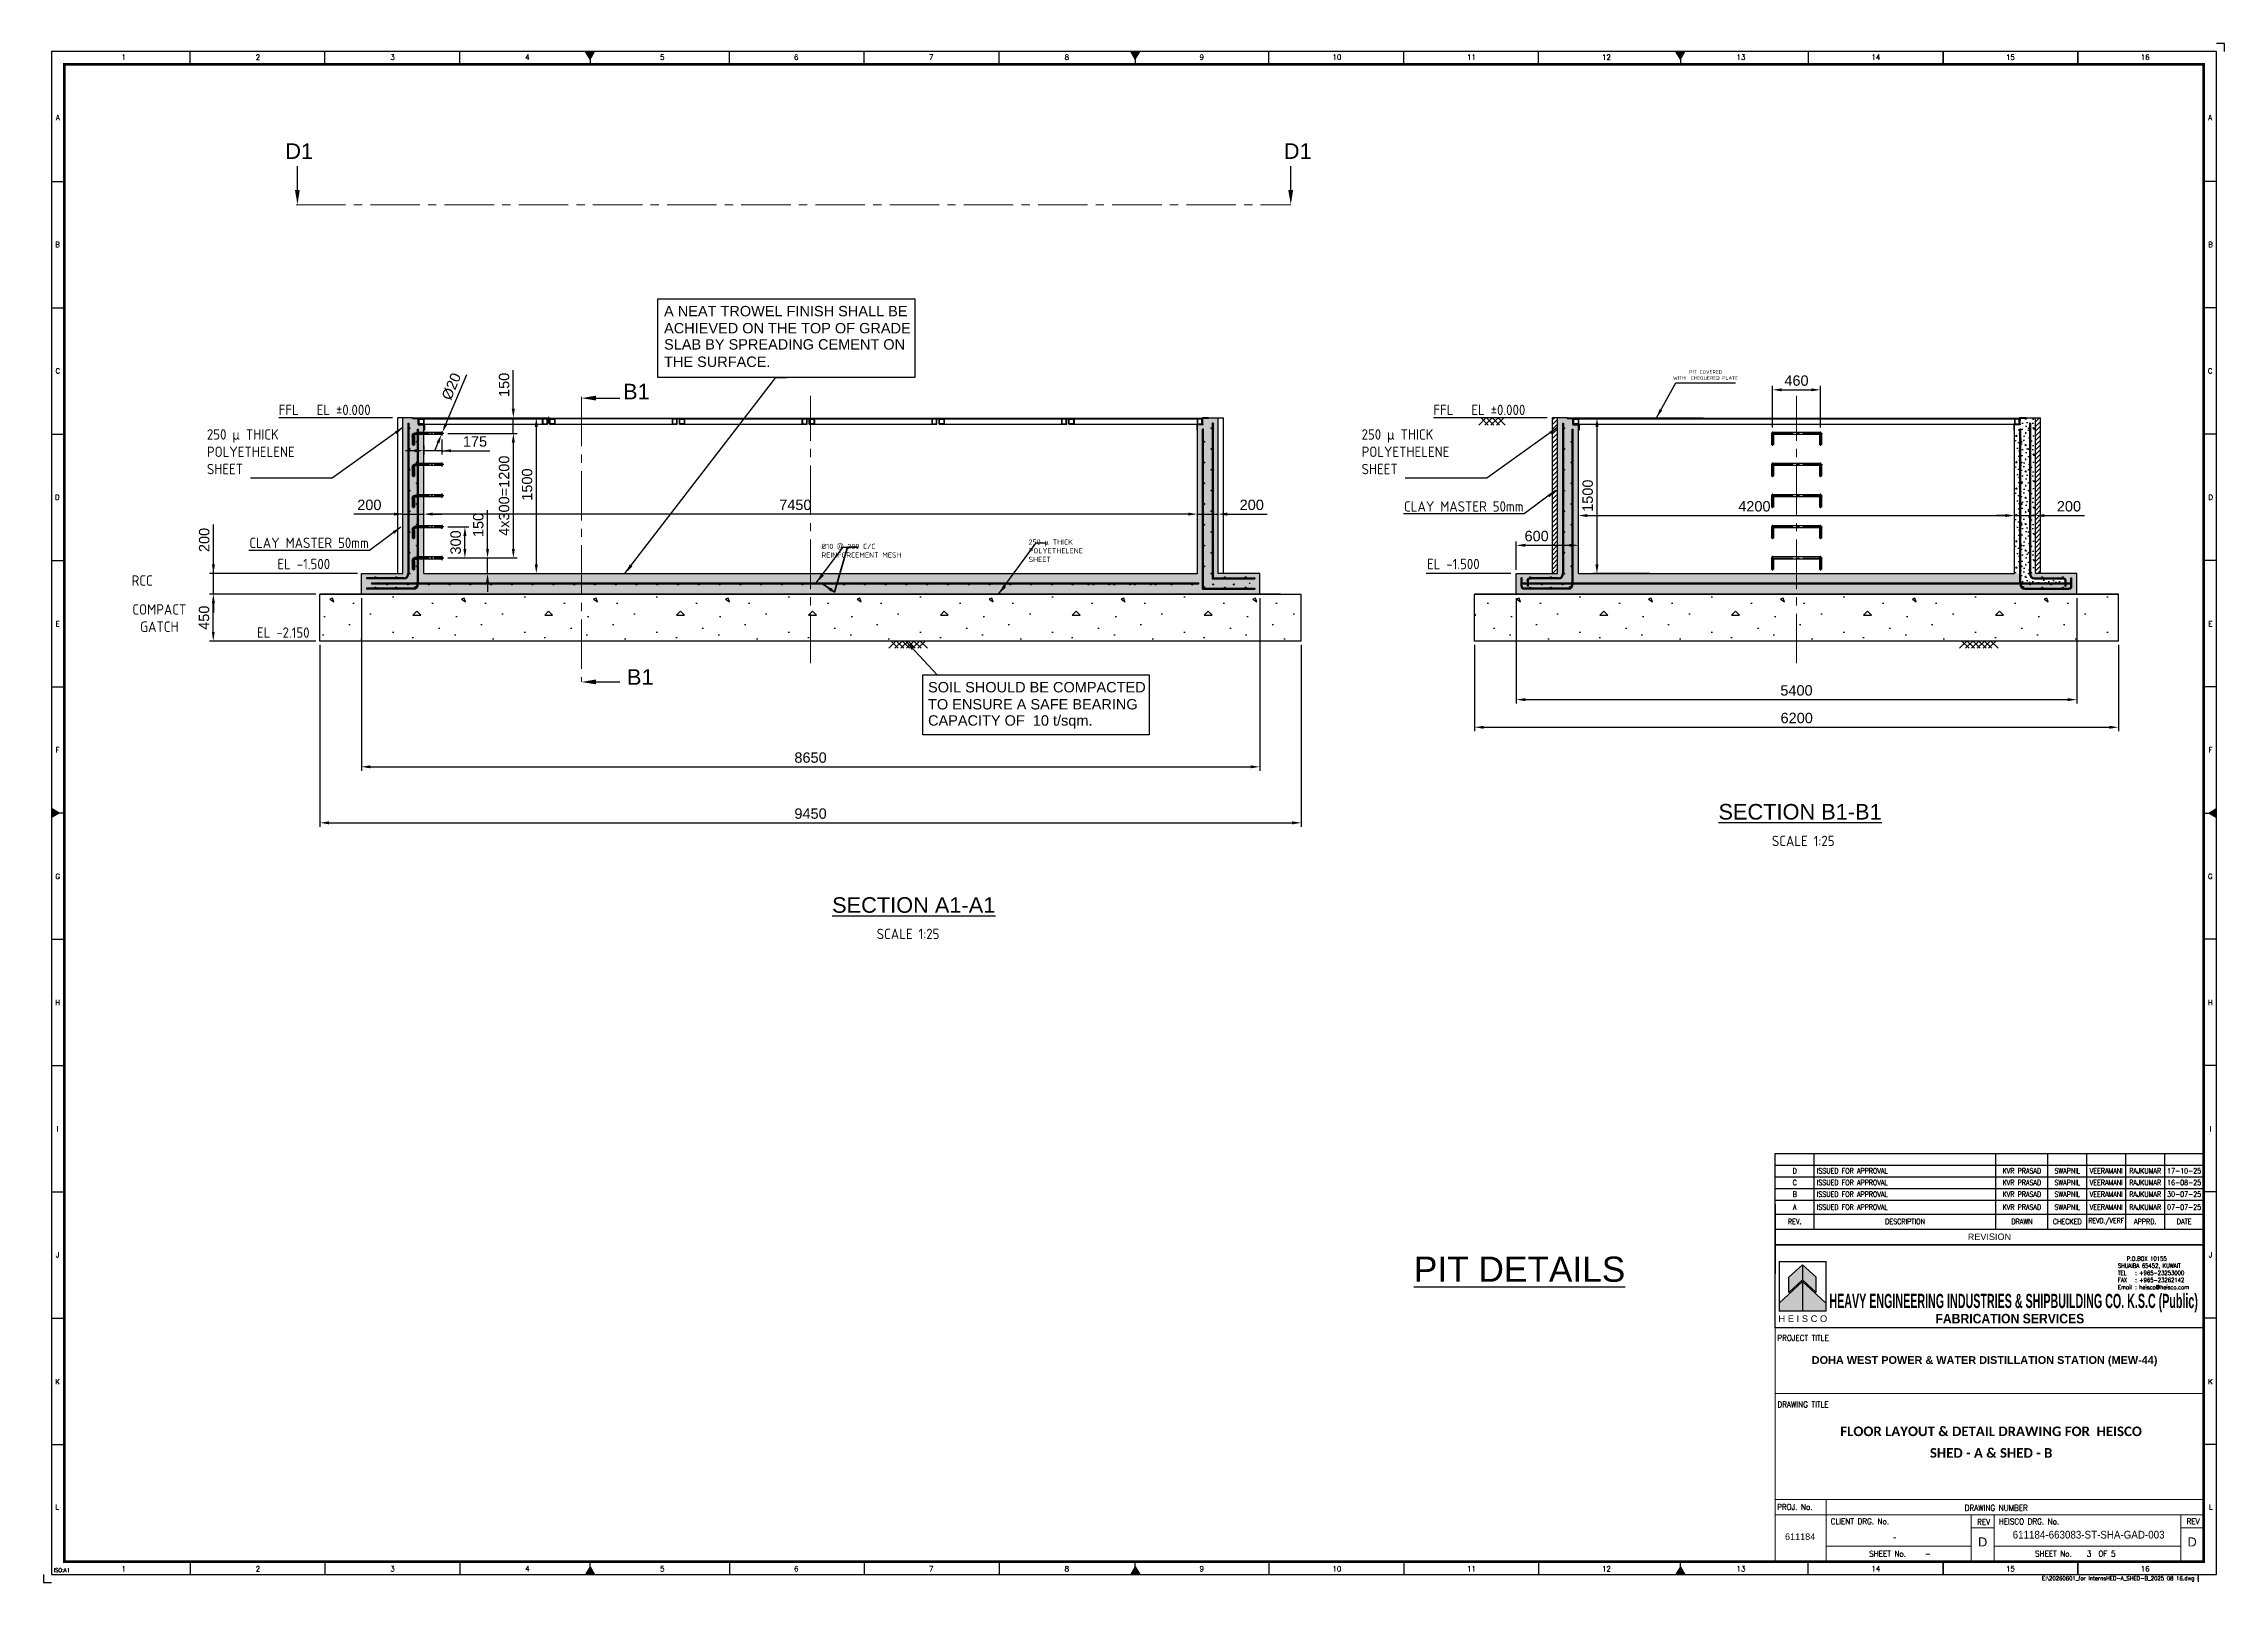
# Model space of a CAD drawing. Header units: millimetres. Extents: x -1055 to 11244, y -20673 to 2560.
# Drawn here: x 1980 to 2820, y 0 to 593 of the extents above; entities that cross this region are included whole.
import ezdxf
from ezdxf.enums import TextEntityAlignment as Align

# ---------------------------------------------------------------- set-up
doc = ezdxf.new("R2010")
doc.units = ezdxf.units.MM
doc.linetypes.add('CENTER2', pattern=[28.575, 19.05, -3.175, 3.175, -3.175])
doc.linetypes.add('DASHED2', pattern=[9.525, 6.35, -3.175])
for name, color, linetype in [('BORDER', 6, 'Continuous'), ('HEISCO', 7, 'Continuous'), ('TABLE', 4, 'Continuous')]:
    doc.layers.add(name, color=color, linetype=linetype)
doc.styles.add('ACISOTS', font='isocp.shx')
doc.styles.add('arial', font='arial.ttf')
doc.styles.add('HEISCO', font='ariblk.ttf')
doc.styles.add('HEISCO.', font='arial.ttf')
doc.styles.add('LOGO', font='ROMANS.SHX')
doc.styles.add('ROMANS', font='romans.shx', dxfattribs={"width": 0.8})
doc.styles.get("Standard").update_dxf_attribs({"font": 'arial.ttf'})
doc.dimstyles.new('ISO-25', dxfattribs={"dimtxt": 4, "dimasz": 3.5, "dimexe": 1.5, "dimexo": 1.5, "dimgap": 1.5, "dimtad": 1, "dimtxsty": 'Standard', "dimcen": 0, "dimadec": 0, "dimazin": 0, "dimtfac": 1, "dimtmove": 0, "dimatfit": 3, "dimfxl": 1, "dimarcsym": 0})
pattern_1 = [(0, (3475.706, -10729.784), (0, 10.16), [0, -10.16]), (0, (3475.807, -10733.34), (0, 10.16), [0, -10.16]), (0, (3476.112, -10727.853), (0, 10.16), [0, -10.16]), (338.19859, (3470.8288, -10731.003), (30.48, -10.16), [1.0942655, -53.619009]), (216.869898, (3471.8448, -10731.4095), (30.48, 20.32), [0.508, -50.292]), (130.601295, (3471.4384, -10731.7143), (50.8, -60.96), [0.936706, -92.733866]), (206.56505, (3468.0856, -10732.9335), (-10.16, -10.16), [0.2271845, -22.491266]), (326.309932, (3467.8824, -10733.035), (20.32, -10.16), [0.366324, -36.266077]), (108.43495, (3468.1872, -10733.2383), (-10.16, 20.32), [0.321287, -31.807454]), (225, (3474.588, -10733.9495), (-1e-15, -10.16), [0.431052, -13.9373575]), (0, (3474.283, -10734.254), (10.16, 10.16), [0.6096, -9.5504]), (135, (3474.893, -10734.254), (-10.16, 7e-16), [0.431052, -13.9373575]), (251.56505, (3473.369, -10727.447), (10.16, 20.32), [0.321287, -31.807454]), (0, (3473.267, -10727.752), (10.16, 10.16), [0.508, -9.652]), (143.130102, (3473.7752, -10727.7519), (-30.48, 20.32), [0.508, -50.292]), (213.690068, (3467.984, -10727.3455), (20.32, 10.16), [0.366324, -36.266077]), (341.56505, (3467.6792, -10727.5487), (-20.32, 10.16), [0.642575, -31.486166]), (126.869898, (3468.2888, -10727.7519), (20.32, -30.48), [0.508, -50.292]), (0, (3470.93, -10727.752), (0, 10.16), [0, -10.16]), (0, (3468.187, -10730.393), (0, 10.16), [0, -10.16]), (0, (3471.032, -10734.153), (0, 10.16), [0, -10.16]), (0, (3473.775, -10731.003), (0, 10.16), [0, -10.16]), (0, (3470.829, -10729.276), (0, 10.16), [0, -10.16]), (0, (3468.594, -10728.971), (0, 10.16), [0, -10.16]), (0, (3469.508, -10729.581), (0, 10.16), [0, -10.16]), (0, (3469.102, -10732.019), (0, 10.16), [0, -10.16]), (0, (3466.663, -10731.613), (0, 10.16), [0, -10.16]), (0, (3466.765, -10729.276), (0, 10.16), [0, -10.16]), (0, (3466.46, -10727.041), (0, 10.16), [0, -10.16]), (0, (3469.61, -10726.634), (0, 10.16), [0, -10.16]), (0, (3471.845, -10726.228), (0, 10.16), [0, -10.16]), (0, (3475.401, -10726.634), (0, 10.16), [0, -10.16]), (0, (3472.962, -10729.784), (0, 10.16), [0, -10.16]), (0, (3471.946, -10727.955), (0, 10.16), [0, -10.16]), (0, (3472.759, -10732.832), (0, 10.16), [0, -10.16]), (0, (3469.711, -10733.34), (0, 10.16), [0, -10.16]), (0, (3472.759, -10735.575), (0, 10.16), [0, -10.16]), (0, (3469.406, -10734.965), (0, 10.16), [0, -10.16]), (0, (3466.155, -10735.27), (0, 10.16), [0, -10.16]), (0, (3467.374, -10735.778), (0, 10.16), [0, -10.16]), (0, (3467.476, -10734.356), (0, 10.16), [0, -10.16]), (0, (3474.283, -10735.981), (0, 10.16), [0, -10.16]), (0, (3475.502, -10731.816), (0, 10.16), [0, -10.16]), (0, (3474.994, -10728.768), (0, 10.16), [0, -10.16]), (0, (3470.321, -10736.083), (0, 10.16), [0, -10.16])]
pattern_2 = [(0, (4335.601, -10729.784), (0, 10.16), [0, -10.16]), (0, (4335.703, -10733.34), (0, 10.16), [0, -10.16]), (0, (4336.007, -10727.853), (0, 10.16), [0, -10.16]), (338.19859, (4330.7242, -10731.003), (30.48, -10.16), [1.0942655, -53.619009]), (216.869898, (4331.7402, -10731.4095), (30.48, 20.32), [0.508, -50.292]), (130.601295, (4331.3338, -10731.7143), (50.8, -60.96), [0.936706, -92.733866]), (206.56505, (4327.981, -10732.9335), (-10.16, -10.16), [0.2271845, -22.491266]), (326.309932, (4327.7778, -10733.035), (20.32, -10.16), [0.366324, -36.266077]), (108.43495, (4328.0826, -10733.2383), (-10.16, 20.32), [0.321287, -31.807454]), (225, (4334.4834, -10733.9495), (-1e-15, -10.16), [0.431052, -13.9373575]), (0, (4334.179, -10734.254), (10.16, 10.16), [0.6096, -9.5504]), (135, (4334.788, -10734.254), (-10.16, 7e-16), [0.431052, -13.9373575]), (251.56505, (4333.2642, -10727.447), (10.16, 20.32), [0.321287, -31.807454]), (0, (4333.163, -10727.752), (10.16, 10.16), [0.508, -9.652]), (143.130102, (4333.6706, -10727.7519), (-30.48, 20.32), [0.508, -50.292]), (213.690068, (4327.8794, -10727.3455), (20.32, 10.16), [0.366324, -36.266077]), (341.56505, (4327.5746, -10727.5487), (-20.32, 10.16), [0.642575, -31.486166]), (126.869898, (4328.1842, -10727.7519), (20.32, -30.48), [0.508, -50.292]), (0, (4330.826, -10727.752), (0, 10.16), [0, -10.16]), (0, (4328.083, -10730.393), (0, 10.16), [0, -10.16]), (0, (4330.927, -10734.153), (0, 10.16), [0, -10.16]), (0, (4333.671, -10731.003), (0, 10.16), [0, -10.16]), (0, (4330.724, -10729.276), (0, 10.16), [0, -10.16]), (0, (4328.489, -10728.971), (0, 10.16), [0, -10.16]), (0, (4329.403, -10729.581), (0, 10.16), [0, -10.16]), (0, (4328.997, -10732.019), (0, 10.16), [0, -10.16]), (0, (4326.559, -10731.613), (0, 10.16), [0, -10.16]), (0, (4326.66, -10729.276), (0, 10.16), [0, -10.16]), (0, (4326.355, -10727.041), (0, 10.16), [0, -10.16]), (0, (4329.505, -10726.634), (0, 10.16), [0, -10.16]), (0, (4331.74, -10726.228), (0, 10.16), [0, -10.16]), (0, (4335.296, -10726.634), (0, 10.16), [0, -10.16]), (0, (4332.858, -10729.784), (0, 10.16), [0, -10.16]), (0, (4331.842, -10727.955), (0, 10.16), [0, -10.16]), (0, (4332.655, -10732.832), (0, 10.16), [0, -10.16]), (0, (4329.607, -10733.34), (0, 10.16), [0, -10.16]), (0, (4332.655, -10735.575), (0, 10.16), [0, -10.16]), (0, (4329.302, -10734.965), (0, 10.16), [0, -10.16]), (0, (4326.051, -10735.27), (0, 10.16), [0, -10.16]), (0, (4327.27, -10735.778), (0, 10.16), [0, -10.16]), (0, (4327.371, -10734.356), (0, 10.16), [0, -10.16]), (0, (4334.179, -10735.981), (0, 10.16), [0, -10.16]), (0, (4335.398, -10731.816), (0, 10.16), [0, -10.16]), (0, (4334.89, -10728.768), (0, 10.16), [0, -10.16]), (0, (4330.216, -10736.083), (0, 10.16), [0, -10.16])]
pattern_3 = [(45, (4325.949, -10736.2863), (-0.89802561, 0.89802561), [])]
pattern_4 = [(0, (7361.18, -26833.754), (0, 50.8), [0, -50.8]), (0, (7361.69, -26851.534), (0, 50.8), [0, -50.8]), (0, (7363.213, -26824.1), (0, 50.8), [0, -50.8]), (338.19859, (7336.797, -26839.85), (152.4, -50.8), [5.47133, -268.095045]), (216.869898, (7341.877, -26841.882), (152.4, 101.6), [2.54, -251.46]), (130.601295, (7339.8453, -26843.406), (254, -304.8), [4.68353, -463.66933]), (206.56505, (7323.081, -26849.502), (-50.8, -50.8), [1.13592, -112.45633]), (326.30993, (7322.065, -26850.01), (101.6, -50.8), [1.83162, -181.330385]), (108.43495, (7323.59, -26851.026), (-50.8, 101.6), [1.60644, -159.03727]), (225, (7355.593, -26854.582), (-7e-15, -50.8), [2.15526, -69.68679]), (0, (7354.07, -26856.106), (50.8, 50.8), [3.048, -47.752]), (135, (7357.117, -26856.106), (-50.8, 4e-15), [2.15526, -69.68679]), (251.56505, (7349.497, -26822.07), (50.8, 101.6), [1.60644, -159.03727]), (0, (7348.99, -26823.594), (50.8, 50.8), [2.54, -48.26]), (143.130102, (7351.529, -26823.594), (-152.4, 101.6), [2.54, -251.46]), (213.69007, (7322.573, -26821.562), (101.6, 50.8), [1.83162, -181.330385]), (341.56505, (7321.05, -26822.578), (-101.6, 50.8), [3.21287, -157.43083]), (126.869898, (7324.097, -26823.594), (101.6, -152.4), [2.54, -251.46]), (0, (7337.305, -26823.594), (0, 50.8), [0, -50.8]), (0, (7323.59, -26836.8), (0, 50.8), [0, -50.8]), (0, (7337.813, -26855.6), (0, 50.8), [0, -50.8]), (0, (7351.53, -26839.85), (0, 50.8), [0, -50.8]), (0, (7336.797, -26831.214), (0, 50.8), [0, -50.8]), (0, (7325.62, -26829.69), (0, 50.8), [0, -50.8]), (0, (7330.193, -26832.74), (0, 50.8), [0, -50.8]), (0, (7328.16, -26844.93), (0, 50.8), [0, -50.8]), (0, (7315.97, -26842.9), (0, 50.8), [0, -50.8]), (0, (7316.477, -26831.214), (0, 50.8), [0, -50.8]), (0, (7314.953, -26820.04), (0, 50.8), [0, -50.8]), (0, (7330.7, -26818.006), (0, 50.8), [0, -50.8]), (0, (7341.877, -26815.974), (0, 50.8), [0, -50.8]), (0, (7359.657, -26818.006), (0, 50.8), [0, -50.8]), (0, (7347.465, -26833.754), (0, 50.8), [0, -50.8]), (0, (7342.385, -26824.61), (0, 50.8), [0, -50.8]), (0, (7346.45, -26848.994), (0, 50.8), [0, -50.8]), (0, (7331.21, -26851.534), (0, 50.8), [0, -50.8]), (0, (7346.45, -26862.71), (0, 50.8), [0, -50.8]), (0, (7329.685, -26859.66), (0, 50.8), [0, -50.8]), (0, (7313.43, -26861.186), (0, 50.8), [0, -50.8]), (0, (7319.525, -26863.726), (0, 50.8), [0, -50.8]), (0, (7320.033, -26856.614), (0, 50.8), [0, -50.8]), (0, (7354.07, -26864.74), (0, 50.8), [0, -50.8]), (0, (7360.165, -26843.914), (0, 50.8), [0, -50.8]), (0, (7357.625, -26828.674), (0, 50.8), [0, -50.8]), (0, (7334.257, -26865.25), (0, 50.8), [0, -50.8])]

# ---------------------------------------------------------------- blocks, each defined once
blk = doc.blocks.new('*D27799')
at = {"color": 0, "lineweight": -2}
for p, q in [((2125.92, 411.89), (2125.92, 413.18)), ((2420.42, 411.68), (2129.42, 411.68)), ((2423.92, 411.78), (2423.92, 413.18))]:
    blk.add_line(p, q, dxfattribs=at)
at = {"color": 0}
for points in [[(2129.42, 412.26), (2129.42, 411.09), (2125.92, 411.68)], [(2420.42, 411.09), (2420.42, 412.26), (2423.92, 411.68)]]:
    blk.add_solid(points, dxfattribs=at)
at = {"layer": 'Defpoints', "color": 0}
for p in [(2125.92, 411.68), (2125.92, 410.39), (2423.92, 410.28)]:
    blk.add_point(p, dxfattribs=at)
at = {"color": 0, "insert": (2269.07, 415.22), "char_height": 4, "attachment_point": 5}
blk.add_mtext('7450', dxfattribs=at)
blk = doc.blocks.new('*D27800')
at = {"color": 0, "lineweight": -2}
for p, q in [((2570.69, 390.27), (2570.69, 412.62)), ((2738.69, 390.27), (2738.69, 412.62)), ((2574.19, 411.12), (2735.19, 411.12))]:
    blk.add_line(p, q, dxfattribs=at)
at = {"color": 0}
for points in [[(2574.19, 411.71), (2574.19, 410.54), (2570.69, 411.12)], [(2735.19, 410.54), (2735.19, 411.71), (2738.69, 411.12)]]:
    blk.add_solid(points, dxfattribs=at)
at = {"layer": 'Defpoints', "color": 0}
for p in [(2738.69, 411.12), (2570.69, 388.77), (2738.69, 388.77)]:
    blk.add_point(p, dxfattribs=at)
at = {"color": 0, "insert": (2638.48, 414.66), "char_height": 4, "attachment_point": 5}
blk.add_mtext('4200', dxfattribs=at)
blk = doc.blocks.new('A$7E96415263431F')
blk.add_line((7, 1.2), (18.6, 1.2))
blk.add_solid([(7, 2.3), (7, 0), (0, 1.2)])
blk = doc.blocks.new('A$7E961E121639354')
for p, q in [((0, 6), (6, 6)), ((0, 6), (0, 5.4)), ((0, 5.4), (5.4, 5.4)), ((5.4, 0), (5.4, 5.4)), ((6, 0), (5.4, 0)), ((6, 6), (6, 0))]:
    blk.add_line(p, q)
blk = doc.blocks.new('A$7E961E121812370')
for points in [[(0, 5), (5, 5), (5, 0), (0, 0)], [(0.4, 4.6), (4.6, 4.6), (4.6, 0.4), (0.4, 0.4)]]:
    blk.add_lwpolyline(points, close=True)
blk = doc.blocks.new('*D27801')
at = {"color": 0, "lineweight": -2}
for p, q in [((2117.92, 411.68), (2099.03, 411.68)), ((2114.42, 411.68), (2110.92, 411.68)), ((2117.92, 412.47), (2117.92, 413.18)), ((2117.92, 411.68), (2125.92, 411.68)), ((2125.92, 411.82), (2125.92, 413.18)), ((2129.42, 411.68), (2132.92, 411.68))]:
    blk.add_line(p, q, dxfattribs=at)
at = {"color": 0}
for points in [[(2114.42, 411.09), (2114.42, 412.26), (2117.92, 411.68)], [(2129.42, 412.26), (2129.42, 411.09), (2125.92, 411.68)]]:
    blk.add_solid(points, dxfattribs=at)
at = {"layer": 'Defpoints', "color": 0}
for p in [(2125.92, 411.68), (2117.92, 410.97), (2125.92, 410.32)]:
    blk.add_point(p, dxfattribs=at)
at = {"color": 0, "insert": (2104.98, 415.22), "char_height": 4, "attachment_point": 5}
blk.add_mtext('200', dxfattribs=at)
blk = doc.blocks.new('*D27802')
at = {"color": 0, "lineweight": -2}
for p, q in [((2125.5, 448.77), (2170.79, 448.77)), ((2169.29, 445.27), (2169.29, 392.27)), ((2156.44, 388.77), (2170.79, 388.77))]:
    blk.add_line(p, q, dxfattribs=at)
at = {"color": 0}
for points in [[(2169.87, 445.27), (2168.71, 445.27), (2169.29, 448.77)], [(2168.71, 392.27), (2169.87, 392.27), (2169.29, 388.77)]]:
    blk.add_solid(points, dxfattribs=at)
at = {"layer": 'Defpoints', "color": 0}
for p in [(2124, 448.77), (2154.94, 388.77), (2169.29, 388.77)]:
    blk.add_point(p, dxfattribs=at)
at = {"color": 0, "insert": (2165.75, 423.07), "char_height": 4, "attachment_point": 5, "rotation": 90}
blk.add_mtext('1500', dxfattribs=at)
blk = doc.blocks.new('*D27803')
at = {"color": 0, "lineweight": -2}
for p, q in [((2084.42, 380.77), (2043.35, 380.77)), ((2044.85, 366.27), (2044.85, 377.27)), ((2084.42, 362.77), (2043.35, 362.77))]:
    blk.add_line(p, q, dxfattribs=at)
at = {"color": 0}
for points in [[(2045.43, 377.27), (2044.27, 377.27), (2044.85, 380.77)], [(2044.27, 366.27), (2045.43, 366.27), (2044.85, 362.77)]]:
    blk.add_solid(points, dxfattribs=at)
at = {"layer": 'Defpoints', "color": 0}
for p in [(2044.85, 380.77), (2085.92, 380.77), (2085.92, 362.77)]:
    blk.add_point(p, dxfattribs=at)
at = {"color": 0, "insert": (2041.31, 371.75), "char_height": 4, "attachment_point": 5, "rotation": 90}
blk.add_mtext('450', dxfattribs=at)
blk = doc.blocks.new('*D27804')
at = {"color": 0, "lineweight": -2}
for p, q in [((2044.91, 388.77), (2044.91, 407.66)), ((2044.91, 392.27), (2044.91, 395.77)), ((2100.42, 388.77), (2043.41, 388.77)), ((2044.91, 380.77), (2044.91, 388.77)), ((2084.42, 380.77), (2043.41, 380.77)), ((2044.91, 377.27), (2044.91, 373.77))]:
    blk.add_line(p, q, dxfattribs=at)
at = {"color": 0}
for points in [[(2044.33, 392.27), (2045.5, 392.27), (2044.91, 388.77)], [(2045.5, 377.27), (2044.33, 377.27), (2044.91, 380.77)]]:
    blk.add_solid(points, dxfattribs=at)
at = {"layer": 'Defpoints', "color": 0}
for p in [(2044.91, 388.77), (2101.92, 388.77), (2085.92, 380.77)]:
    blk.add_point(p, dxfattribs=at)
at = {"color": 0, "insert": (2041.37, 401.71), "char_height": 4, "attachment_point": 5, "rotation": 90}
blk.add_mtext('200', dxfattribs=at)
blk = doc.blocks.new('*D27805')
at = {"color": 0, "lineweight": -2}
for p, q in [((2570.27, 448.77), (2579.33, 448.77)), ((2577.83, 445.27), (2577.83, 392.27)), ((2598.21, 388.77), (2576.33, 388.77))]:
    blk.add_line(p, q, dxfattribs=at)
at = {"color": 0}
for points in [[(2578.42, 445.27), (2577.25, 445.27), (2577.83, 448.77)], [(2577.25, 392.27), (2578.42, 392.27), (2577.83, 388.77)]]:
    blk.add_solid(points, dxfattribs=at)
at = {"layer": 'Defpoints', "color": 0}
for p in [(2568.77, 448.77), (2577.83, 388.77), (2599.71, 388.77)]:
    blk.add_point(p, dxfattribs=at)
at = {"color": 0, "insert": (2574.29, 418.77), "char_height": 4, "attachment_point": 5, "rotation": 90}
blk.add_mtext('1500', dxfattribs=at)
blk = doc.blocks.new('A$7E971AA1A310')
for p, q in [((0, 9), (0, 1)), ((2, 1), (0, 1)), ((2, 9), (2, 1)), ((28.5, 13), (4, 13)), ((28.5, 11), (4, 11))]:
    blk.add_line(p, q)
at = {"color": 3, "linetype": 'CENTER2', "ltscale": 0.5}
for p, q in [((1, 9), (1, 0)), ((30.5, 12), (4, 12)), ((28.5, 14), (28.5, 10))]:
    blk.add_line(p, q, dxfattribs=at)
at = {"extrusion": (0, 0, -1)}
for radius in [4, 2]:
    blk.add_arc((-4, 9), radius, 0, 90, dxfattribs=at)
at = {"color": 3, "linetype": 'CENTER2', "ltscale": 0.5, "extrusion": (0, 0, -1)}
blk.add_arc((-4, 9), 3, 0, 90, dxfattribs=at)
at = {"color": 2, "linetype": 'DASHED2', "ltscale": 0.25}
blk.add_arc((28.5, 12), 1, 90, 270, dxfattribs=at)
blk.add_arc((28.5, 12), 1, 270, 90)
blk = doc.blocks.new('*D27806')
at = {"color": 0, "lineweight": -2}
for p, q in [((2150.5, 398.27), (2150.5, 413.21)), ((2127.42, 388.77), (2152, 388.77)), ((2135.22, 394.77), (2152, 394.77)), ((2150.5, 388.77), (2150.5, 394.77)), ((2150.5, 385.27), (2150.5, 381.77))]:
    blk.add_line(p, q, dxfattribs=at)
at = {"color": 0}
for points in [[(2149.92, 398.27), (2151.09, 398.27), (2150.5, 394.77)], [(2151.09, 385.27), (2149.92, 385.27), (2150.5, 388.77)]]:
    blk.add_solid(points, dxfattribs=at)
at = {"layer": 'Defpoints', "color": 0}
for p in [(2125.92, 388.77), (2133.72, 394.77), (2150.5, 394.77)]:
    blk.add_point(p, dxfattribs=at)
at = {"color": 0, "insert": (2146.96, 407.49), "char_height": 4, "attachment_point": 5, "rotation": 90}
blk.add_mtext('150', dxfattribs=at)
blk = doc.blocks.new('*D27807')
at = {"color": 0, "lineweight": -2}
for p, q in [((2135.22, 406.77), (2143.28, 406.77)), ((2141.78, 398.27), (2141.78, 403.27)), ((2135.22, 394.77), (2143.28, 394.77))]:
    blk.add_line(p, q, dxfattribs=at)
at = {"color": 0}
for points in [[(2142.37, 403.27), (2141.2, 403.27), (2141.78, 406.77)], [(2141.2, 398.27), (2142.37, 398.27), (2141.78, 394.77)]]:
    blk.add_solid(points, dxfattribs=at)
at = {"layer": 'Defpoints', "color": 0}
for p in [(2133.72, 406.77), (2141.78, 406.77), (2133.72, 394.77)]:
    blk.add_point(p, dxfattribs=at)
at = {"color": 0, "insert": (2138.24, 400.77), "char_height": 4, "attachment_point": 5, "rotation": 90}
blk.add_mtext('300', dxfattribs=at)
blk = doc.blocks.new('*D27808')
at = {"color": 0, "lineweight": -2}
for p, q in [((2135.22, 442.77), (2161.93, 442.77)), ((2160.43, 439.27), (2160.43, 398.27)), ((2135.22, 394.77), (2161.93, 394.77))]:
    blk.add_line(p, q, dxfattribs=at)
at = {"color": 0}
for points in [[(2161.02, 439.27), (2159.85, 439.27), (2160.43, 442.77)], [(2159.85, 398.27), (2161.02, 398.27), (2160.43, 394.77)]]:
    blk.add_solid(points, dxfattribs=at)
at = {"layer": 'Defpoints', "color": 0}
for p in [(2133.72, 442.77), (2133.72, 394.77), (2160.43, 394.77)]:
    blk.add_point(p, dxfattribs=at)
at = {"color": 0, "insert": (2156.89, 418.77), "char_height": 4, "attachment_point": 5, "rotation": 90}
blk.add_mtext('4x300=1200', dxfattribs=at)
blk = doc.blocks.new('*D27809')
at = {"color": 0, "lineweight": -2}
for p, q in [((2160.43, 452.27), (2160.43, 467.21)), ((2125.5, 448.77), (2161.93, 448.77)), ((2160.43, 442.77), (2160.43, 448.77)), ((2135.22, 442.77), (2161.93, 442.77)), ((2160.43, 439.27), (2160.43, 435.77))]:
    blk.add_line(p, q, dxfattribs=at)
at = {"color": 0}
for points in [[(2159.85, 452.27), (2161.02, 452.27), (2160.43, 448.77)], [(2161.02, 439.27), (2159.85, 439.27), (2160.43, 442.77)]]:
    blk.add_solid(points, dxfattribs=at)
at = {"layer": 'Defpoints', "color": 0}
for p in [(2124, 448.77), (2160.43, 448.77), (2133.72, 442.77)]:
    blk.add_point(p, dxfattribs=at)
at = {"color": 0, "insert": (2156.89, 461.49), "char_height": 4, "attachment_point": 5, "rotation": 90}
blk.add_mtext('150', dxfattribs=at)
blk = doc.blocks.new('A$7E971A2C1A1C5')
at = {"color": 3, "linetype": 'CENTER2', "lineweight": 0}
for p, q in [((50, 12), (0, 12)), ((2, 14), (2, 0)), ((48, 0), (48, 14))]:
    blk.add_line(p, q, dxfattribs=at)
for p, q in [((1, 12), (1, 1)), ((3, 1), (1, 1)), ((48, 13), (2, 13)), ((48, 11), (2, 11)), ((3, 11), (3, 1)), ((47, 11), (47, 1)), ((49, 1), (47, 1)), ((49, 12), (49, 1))]:
    blk.add_line(p, q)
for centre, start, end in [((2, 12), 90, 270), ((48, 12), 270, 90)]:
    blk.add_arc(centre, 1, start, end)
at = {"color": 2, "linetype": 'DASHED2', "ltscale": 0.25}
for centre, start, end in [((2, 12), 270, 90), ((48, 12), 90, 270)]:
    blk.add_arc(centre, 1, start, end, dxfattribs=at)
blk = doc.blocks.new('*D27810')
at = {"color": 0, "lineweight": -2}
for p, q in [((2125.92, 438.16), (2125.92, 434.61)), ((2132.92, 440.47), (2132.92, 434.61)), ((2122.42, 436.11), (2118.92, 436.11)), ((2132.92, 436.11), (2125.92, 436.11)), ((2132.92, 436.11), (2151.42, 436.11)), ((2136.42, 436.11), (2139.92, 436.11))]:
    blk.add_line(p, q, dxfattribs=at)
at = {"color": 0}
for points in [[(2122.42, 435.53), (2122.42, 436.69), (2125.92, 436.11)], [(2136.42, 436.69), (2136.42, 435.53), (2132.92, 436.11)]]:
    blk.add_solid(points, dxfattribs=at)
at = {"layer": 'Defpoints', "color": 0}
for p in [(2125.92, 439.66), (2132.92, 441.97), (2125.92, 436.11)]:
    blk.add_point(p, dxfattribs=at)
at = {"color": 0, "insert": (2145.67, 439.65), "char_height": 4, "attachment_point": 5}
blk.add_mtext('175', dxfattribs=at)
blk = doc.blocks.new('*D27811')
at = {"color": 0, "lineweight": -2}
for p, q in [((2085.92, 361.27), (2085.92, 291.21)), ((2463.92, 361.27), (2463.92, 291.21)), ((2089.42, 292.71), (2460.42, 292.71))]:
    blk.add_line(p, q, dxfattribs=at)
at = {"color": 0}
for points in [[(2089.42, 293.29), (2089.42, 292.13), (2085.92, 292.71)], [(2460.42, 292.13), (2460.42, 293.29), (2463.92, 292.71)]]:
    blk.add_solid(points, dxfattribs=at)
at = {"layer": 'Defpoints', "color": 0}
for p in [(2085.92, 362.77), (2463.92, 362.77), (2463.92, 292.71)]:
    blk.add_point(p, dxfattribs=at)
at = {"color": 0, "insert": (2274.92, 296.25), "char_height": 4, "attachment_point": 5}
blk.add_mtext('9450', dxfattribs=at)
blk = doc.blocks.new('*D27812')
at = {"color": 0, "lineweight": -2}
for p, q in [((2530.69, 361.27), (2530.69, 328.04)), ((2778.69, 361.27), (2778.69, 328.04)), ((2534.19, 329.54), (2775.19, 329.54))]:
    blk.add_line(p, q, dxfattribs=at)
at = {"color": 0}
for points in [[(2534.19, 330.12), (2534.19, 328.95), (2530.69, 329.54)], [(2775.19, 328.95), (2775.19, 330.12), (2778.69, 329.54)]]:
    blk.add_solid(points, dxfattribs=at)
at = {"layer": 'Defpoints', "color": 0}
for p in [(2530.69, 362.77), (2778.69, 362.77), (2778.69, 329.54)]:
    blk.add_point(p, dxfattribs=at)
at = {"color": 0, "insert": (2654.77, 333.08), "char_height": 4, "attachment_point": 5}
blk.add_mtext('6200', dxfattribs=at)
blk = doc.blocks.new('*D27813')
at = {"color": 0, "lineweight": -2}
for p, q in [((2546.69, 390.27), (2546.69, 401.16)), ((2550.19, 399.66), (2567.19, 399.66)), ((2570.69, 398.28), (2570.69, 398.16))]:
    blk.add_line(p, q, dxfattribs=at)
at = {"color": 0}
for points in [[(2550.19, 400.24), (2550.19, 399.07), (2546.69, 399.66)], [(2567.19, 399.07), (2567.19, 400.24), (2570.69, 399.66)]]:
    blk.add_solid(points, dxfattribs=at)
at = {"layer": 'Defpoints', "color": 0}
for p in [(2570.69, 399.78), (2570.69, 399.66), (2546.69, 388.77)]:
    blk.add_point(p, dxfattribs=at)
at = {"color": 0, "insert": (2554.6, 403.2), "char_height": 4, "attachment_point": 5}
blk.add_mtext('600', dxfattribs=at)
blk = doc.blocks.new('*D27814')
at = {"color": 0, "lineweight": -2}
for p, q in [((2546.69, 379.27), (2546.69, 338.68)), ((2762.69, 379.27), (2762.69, 338.68)), ((2550.19, 340.18), (2759.19, 340.18))]:
    blk.add_line(p, q, dxfattribs=at)
at = {"color": 0}
for points in [[(2550.19, 340.76), (2550.19, 339.6), (2546.69, 340.18)], [(2759.19, 339.6), (2759.19, 340.76), (2762.69, 340.18)]]:
    blk.add_solid(points, dxfattribs=at)
at = {"layer": 'Defpoints', "color": 0}
for p in [(2546.69, 380.77), (2762.69, 380.77), (2762.69, 340.18)]:
    blk.add_point(p, dxfattribs=at)
at = {"color": 0, "insert": (2654.69, 343.72), "char_height": 4, "attachment_point": 5}
blk.add_mtext('5400', dxfattribs=at)
blk = doc.blocks.new('*D27815')
at = {"color": 0, "lineweight": -2}
for p, q in [((2645.49, 445.07), (2645.49, 461.07)), ((2648.99, 459.57), (2660.39, 459.57)), ((2663.89, 445.07), (2663.89, 461.07))]:
    blk.add_line(p, q, dxfattribs=at)
at = {"color": 0}
for points in [[(2648.99, 460.15), (2648.99, 458.99), (2645.49, 459.57)], [(2660.39, 458.99), (2660.39, 460.15), (2663.89, 459.57)]]:
    blk.add_solid(points, dxfattribs=at)
at = {"layer": 'Defpoints', "color": 0}
for p in [(2663.89, 459.57), (2645.49, 443.57), (2663.89, 443.57)]:
    blk.add_point(p, dxfattribs=at)
at = {"color": 0, "insert": (2654.69, 463.11), "char_height": 4, "attachment_point": 5}
blk.add_mtext('460', dxfattribs=at)
blk = doc.blocks.new('A1B')
at = {"layer": 'BORDER', "color": 1}
for p, q in [((56.44, 585), (56.44, 590)), ((56.44, 585), (56.44, 590)), ((108.38, 585), (108.38, 590)), ((108.38, 585), (108.38, 590)), ((160.31, 585), (160.31, 590)), ((160.31, 585), (160.31, 590)), ((264.19, 585), (264.19, 590)), ((316.12, 585), (316.12, 590)), ((368.06, 585), (368.06, 590)), ((471.94, 585), (471.94, 590)), ((523.88, 585), (523.88, 590)), ((575.81, 585), (575.81, 590)), ((679.69, 590), (679.69, 585)), ((731.63, 590), (731.63, 585)), ((731.63, 585), (731.63, 590)), ((731.63, 590), (731.63, 585)), ((783.56, 590), (783.56, 585)), ((783.56, 585), (783.56, 590)), ((3, 539.83), (8, 539.83)), ((837, 539.83), (832, 539.83)), ((3, 491.17), (8, 491.17)), ((837, 491.17), (832, 491.17)), ((3, 442.5), (8, 442.5)), ((837, 442.5), (832, 442.5)), ((3, 393.84), (8, 393.84)), ((837, 393.84), (832, 393.84)), ((3, 345.17), (8, 345.17)), ((837, 345.17), (832, 345.17)), ((3, 247.84), (8, 247.84)), ((837, 247.84), (832, 247.84)), ((3, 199.17), (8, 199.17)), ((837, 199.17), (832, 199.17)), ((3, 150.51), (8, 150.51)), ((837, 150.51), (832, 150.51)), ((3, 101.84), (8, 101.84)), ((837, 101.84), (832, 101.84)), ((3, 53.17), (8, 53.17)), ((837, 53.17), (832, 53.17)), ((56.44, 8), (56.44, 3)), ((108.38, 8), (108.38, 3)), ((160.31, 8), (160.31, 3)), ((264.19, 8), (264.19, 3)), ((316.12, 8), (316.12, 3)), ((368.06, 8), (368.06, 3)), ((471.94, 8), (471.94, 3)), ((523.88, 8), (523.88, 3)), ((575.81, 8), (575.81, 3)), ((679.69, 3), (679.69, 8)), ((731.63, 3), (731.63, 8)), ((731.63, 8), (731.63, 3)), ((731.63, 3), (731.63, 8)), ((783.56, 3), (783.56, 8)), ((783.56, 8), (783.56, 3))]:
    blk.add_line(p, q, dxfattribs=at)
at = {"layer": 'BORDER'}
for p, q in [((210.5, 587), (208.77, 590)), ((210.5, 590), (210.5, 585)), ((210.5, 587), (212.23, 590)), ((420.5, 587), (418.77, 590)), ((420.5, 590), (420.5, 585)), ((420.5, 587), (422.23, 590)), ((630.5, 587), (628.77, 590)), ((630.5, 590), (630.5, 585)), ((630.5, 587), (632.23, 590)), ((210.5, 588), (210.5, 585)), ((210.5, 588), (210.5, 585)), ((420.5, 588), (420.5, 585)), ((6, 296.5), (3, 298.23)), ((8, 296.5), (3, 296.5)), ((6, 296.5), (3, 294.77)), ((832, 296.5), (837, 296.5)), ((834, 296.5), (837, 298.23)), ((834, 296.5), (837, 294.77)), ((210.5, 6), (208.77, 3)), ((210.5, 5), (210.5, 8)), ((210.5, 5), (210.5, 8)), ((210.5, 3), (210.5, 8)), ((210.5, 6), (212.23, 3)), ((420.5, 6), (418.77, 3)), ((420.5, 5), (420.5, 8)), ((420.5, 3), (420.5, 8)), ((420.5, 6), (422.23, 3)), ((630.5, 6), (628.77, 3)), ((630.5, 3), (630.5, 8)), ((630.5, 6), (632.23, 3))]:
    blk.add_line(p, q, dxfattribs=at)
blk.add_lwpolyline([(837, 3), (837, 590), (3, 590), (3, 3)], close=True, dxfattribs=at)
at = {"layer": 'BORDER', "color": 1}
for points in [[(840, 590), (840, 593), (837, 593)], [(0, 3), (0, 0), (3, 0)]]:
    blk.add_lwpolyline(points, dxfattribs=at)
at = {"layer": 'BORDER', "const_width": 1}
blk.add_lwpolyline([(8, 8), (832, 8), (832, 585), (8, 585)], close=True, dxfattribs=at)
at = {"layer": 'BORDER'}
for points in [[(212.23, 590), (208.77, 590), (210.5, 587)], [(422.23, 590), (418.77, 590), (420.5, 587)], [(632.23, 590), (628.77, 590), (630.5, 587)], [(3, 298.23), (3, 294.77), (6, 296.5)], [(837, 298.23), (837, 294.77), (834, 296.5)], [(212.23, 3), (208.77, 3), (210.5, 6)], [(422.23, 3), (418.77, 3), (420.5, 6)], [(632.23, 3), (628.77, 3), (630.5, 6)]]:
    blk.add_solid(points, dxfattribs=at)
at = {"color": 11, "insert": (830.38, 1.34), "char_height": 1.5, "width": 401.355, "attachment_point": 6, "style": 'ROMANS'}
blk.add_mtext('{\\W1;\\C1;E:\\20260601_for Interns\\SHED-A_SHED-B_2025 08 16.dwg }', dxfattribs=at)
at = {"layer": 'BORDER', "color": 1, "style": 'ROMANS'}
for s, height, p in [('1', 2, (30.81, 586.75)), ('2', 2, (82.56, 586.75)), ('3', 2, (134.41, 586.75)), ('4', 2, (186.37, 586.75)), ('5', 2, (238.32, 586.75)), ('6', 2, (289.89, 586.75)), ('7', 2, (341.88, 586.75)), ('8', 2, (394.13, 586.75)), ('9', 2, (446.1, 586.75)), ('10', 2, (498.13, 586.75)), ('11', 2, (549.97, 586.75)), ('12', 2, (601.96, 586.75)), ('13', 2, (653.79, 586.75)), ('14', 2, (705.77, 586.75)), ('15', 2, (757.56, 586.75)), ('16', 2, (809.48, 586.75)), ('A', 2, (5.48, 563.52)), ('A', 2, (834.52, 563.52)), ('B', 2, (5.35, 514.55)), ('B', 2, (834.65, 514.55)), ('C', 2, (5.49, 465.84)), ('C', 2, (834.51, 465.84)), ('D', 2, (5.25, 417.17)), ('D', 2, (834.75, 417.17)), ('E', 2, (5.39, 368.4)), ('E', 2, (834.61, 368.4)), ('F', 2, (5.34, 319.81)), ('F', 2, (834.66, 319.81)), ('G', 2, (5.44, 271.07)), ('G', 2, (834.56, 271.07)), ('H', 2, (5.43, 222.46)), ('H', 2, (834.57, 222.46)), ('I', 2, (5.31, 173.82)), ('I', 2, (834.69, 173.82)), ('J', 2, (5.33, 125.23)), ('J', 2, (834.67, 125.23)), ('K', 2, (5.38, 76.36)), ('K', 2, (834.62, 76.36)), ('L', 2, (5.2, 28.07)), ('L', 2, (834.8, 28.07)), ('ISO:A1', 1.5, (7.03, 4)), ('1', 2, (30.81, 4.25)), ('2', 2, (82.56, 4.25)), ('3', 2, (134.41, 4.25)), ('4', 2, (186.37, 4.25)), ('5', 2, (238.32, 4.25)), ('6', 2, (289.89, 4.25)), ('7', 2, (341.88, 4.25)), ('8', 2, (394.13, 4.25)), ('9', 2, (446.1, 4.25)), ('10', 2, (498.13, 4.25)), ('11', 2, (549.97, 4.25)), ('12', 2, (601.96, 4.25)), ('13', 2, (653.79, 4.25)), ('14', 2, (705.77, 4.25)), ('15', 2, (757.56, 4.25)), ('16', 2, (809.48, 4.25))]:
    blk.add_text(s, height=height, dxfattribs=at).set_placement(p, align=Align.CENTER)
blk = doc.blocks.new('*D27816')
at = {"color": 0, "lineweight": -2}
for p, q in [((2101.92, 379.23), (2101.92, 312.79)), ((2447.92, 379.27), (2447.92, 312.79)), ((2105.42, 314.29), (2444.42, 314.29))]:
    blk.add_line(p, q, dxfattribs=at)
at = {"color": 0}
for points in [[(2105.42, 314.88), (2105.42, 313.71), (2101.92, 314.29)], [(2444.42, 313.71), (2444.42, 314.88), (2447.92, 314.29)]]:
    blk.add_solid(points, dxfattribs=at)
at = {"layer": 'Defpoints', "color": 0}
for p in [(2101.92, 380.73), (2447.92, 380.77), (2447.92, 314.29)]:
    blk.add_point(p, dxfattribs=at)
at = {"color": 0, "insert": (2274.92, 317.83), "char_height": 4, "attachment_point": 5}
blk.add_mtext('8650', dxfattribs=at)
blk = doc.blocks.new('*D27817')
at = {"color": 0, "lineweight": -2}
for p, q in [((2738.69, 412.62), (2738.69, 412.63)), ((2746.69, 412.62), (2746.69, 412.63)), ((2735.19, 411.13), (2731.69, 411.13)), ((2738.69, 411.13), (2746.69, 411.13)), ((2750.19, 411.13), (2765.59, 411.13))]:
    blk.add_line(p, q, dxfattribs=at)
at = {"color": 0}
for points in [[(2735.19, 410.54), (2735.19, 411.71), (2738.69, 411.13)], [(2750.19, 411.71), (2750.19, 410.54), (2746.69, 411.13)]]:
    blk.add_solid(points, dxfattribs=at)
at = {"layer": 'Defpoints', "color": 0}
for p in [(2738.69, 411.12), (2746.69, 411.13), (2746.69, 411.12)]:
    blk.add_point(p, dxfattribs=at)
at = {"color": 0, "insert": (2759.64, 414.67), "char_height": 4, "attachment_point": 5}
blk.add_mtext('200', dxfattribs=at)
blk = doc.blocks.new('*D27818')
at = {"color": 0, "lineweight": -2}
for p, q in [((2420.42, 411.68), (2416.92, 411.68)), ((2423.92, 413.18), (2423.92, 413.18)), ((2423.92, 411.68), (2431.92, 411.68)), ((2431.92, 413.18), (2431.92, 413.18)), ((2435.42, 411.68), (2450.82, 411.68))]:
    blk.add_line(p, q, dxfattribs=at)
at = {"color": 0}
for points in [[(2420.42, 411.09), (2420.42, 412.26), (2423.92, 411.68)], [(2435.42, 412.26), (2435.42, 411.09), (2431.92, 411.68)]]:
    blk.add_solid(points, dxfattribs=at)
at = {"layer": 'Defpoints', "color": 0}
for p in [(2423.92, 411.68), (2431.92, 411.68), (2431.92, 411.68)]:
    blk.add_point(p, dxfattribs=at)
at = {"color": 0, "insert": (2444.87, 415.22), "char_height": 4, "attachment_point": 5}
blk.add_mtext('200', dxfattribs=at)
blk = doc.blocks.new('*D28621')
at = {"color": 0, "lineweight": -2}
for p, q in [((2134.44, 446.36), (2142.5, 465.49)), ((2131.41, 439.17), (2130.05, 435.95)), ((2132.77, 442.4), (2133.08, 443.14))]:
    blk.add_line(p, q, dxfattribs=at)
at = {"color": 0}
for points in [[(2133.9, 446.59), (2134.98, 446.13), (2133.08, 443.14)], [(2131.95, 438.95), (2130.87, 439.4), (2132.77, 442.4)]]:
    blk.add_solid(points, dxfattribs=at)
at = {"layer": 'Defpoints', "color": 0}
for p in [(2132.77, 442.4), (2133.08, 443.14)]:
    blk.add_point(p, dxfattribs=at)
at = {"color": 0, "insert": (2136.59, 460.88), "char_height": 4, "attachment_point": 5, "rotation": 67.15624}
blk.add_mtext('%%c20', dxfattribs=at)
blk = doc.blocks.new('A$C61D9601B')
at = {"layer": 'HEISCO'}
for color, points in [(34, [(5.84, -8.9), (5.84, -15.38), (11.66, -10.02), (11.66, -3.54)]), (40, [(11.66, -3.54), (11.66, -10.02), (17.48, -15.38), (17.48, -8.9)]), (142, [(1.66, -19.99), (1.66, -23.3), (11.66, -23.3), (11.66, -10.78)]), (138, [(11.66, -10.78), (11.66, -23.3), (21.66, -23.3), (21.66, -19.99)])]:
    blk.add_hatch(color=color, dxfattribs=at).paths.add_polyline_path(points)
blk.add_line((11.66, -10.78), (11.66, -23.3))
blk.add_line((11.66, -10.78), (11.66, -23.3))
at = {"layer": 'HEISCO', "color": 142, "true_color": 0x00a8e1}
blk.add_line((11.66, -10.78), (1.66, -19.99), dxfattribs=at)
at = {"layer": 'HEISCO', "color": 138, "true_color": 0x004961}
for q in [(11.66, -23.3), (21.38, -19.73), (11.66, -23.3)]:
    blk.add_line((11.66, -10.78), q, dxfattribs=at)
at = {"layer": 'HEISCO', "color": 142, "true_color": 0x00a8e1, "const_width": 0.559}
blk.add_lwpolyline([(21.66, -23.3), (21.66, -2.17), (1.66, -2.17), (1.66, -23.3)], close=True, dxfattribs=at)
at = {"layer": 'HEISCO', "color": 34, "true_color": 0xa85400}
blk.add_lwpolyline([(5.84, -8.9), (11.66, -3.54), (11.66, -10.02), (5.84, -15.38)], close=True, dxfattribs=at)
at = {"layer": 'HEISCO', "color": 40, "true_color": 0xffc038}
blk.add_lwpolyline([(17.48, -8.9), (11.66, -3.54), (11.66, -10.02), (17.48, -15.38)], close=True, dxfattribs=at)
at = {"layer": 'HEISCO', "color": 7, "linetype": 'Continuous', "style": 'HEISCO.'}
blk.add_text('H E I S C O', height=2.8666, dxfattribs=at).set_placement((11.77, -26.65), align=Align.MIDDLE_CENTER)
blk = doc.blocks.new('165-HEISCO')
at = {"layer": 'HEISCO', "color": 6}
blk.add_lwpolyline([(0, 32), (165, 32), (165, 0), (0, 0)], close=True, dxfattribs=at)
at = {"layer": 'HEISCO', "xscale": 0.9, "yscale": 0.9, "zscale": 0.9}
blk.add_blockref('A$C61D9601B', (0.03, 27.46), dxfattribs=at)
at = {"layer": 'HEISCO', "color": 7, "linetype": 'ByBlock', "style": 'HEISCO', "width": 0.471616}
blk.add_text('HEAVY ENGINEERING INDUSTRIES & SHIPBUILDING CO. K.S.C (Public)', height=5.5, dxfattribs=at).set_placement((20.87, 7.57), (162.79, 7.57), align=Align.FIT)
at = {"layer": 'HEISCO', "color": 7, "linetype": 'ByBlock', "style": 'HEISCO', "width": 0.8}
blk.add_text('FABRICATION SERVICES', height=3.6667, dxfattribs=at).set_placement((90.37, 3.51), align=Align.MIDDLE_CENTER)
at = {"layer": 'HEISCO', "color": 3, "insert": (131.98, 27.45), "char_height": 1.65, "width": 30.9183, "attachment_point": 1, "style": 'LOGO'}
blk.add_mtext('\\pxsm1,ql;   {\\W0.9;P.O.BOX 10155\\P\\pt3,4;SHUAIBA 65452, KUWAIT \\P\\pt4;TEL^I: +965-23253000 \\PFAX^I: +965-23262142 \\PEmail^I: heisco@heisco.com}', dxfattribs=at)
blk = doc.blocks.new('*T29024')
at = {"layer": 'TABLE', "color": 4}
for p, q in [((0, 35.16), (165, 35.16)), ((0, 0), (0, 35.16)), ((15, 6), (15, 35.16)), ((85, 6), (85, 35.16)), ((105, 6), (105, 35.16)), ((120, 6), (120, 35.16)), ((135, 6), (135, 35.16)), ((150, 6), (150, 35.16)), ((165, 0), (165, 35.16)), ((0, 11.77), (165, 11.77)), ((0, 6), (15, 6)), ((0, 0), (165, 0))]:
    blk.add_line(p, q, dxfattribs=at)
at = {"layer": 'TABLE', "color": 8}
for p, q in [((0, 30.66), (165, 30.66)), ((0, 26.16), (165, 26.16)), ((0, 21.66), (165, 21.66)), ((0, 17.16), (165, 17.16))]:
    blk.add_line(p, q, dxfattribs=at)
at = {"layer": 'TABLE', "color": 0, "lineweight": -2}
blk.add_line((15, 6), (165, 6), dxfattribs=at)
at = {"layer": 'TABLE', "color": 7}
for s, insert, char_height, width, attachment_point, style in [('D', (7.5, 28.41), 2, 13, 5, 'ROMANS'), ('ISSUED FOR APPROVAL', (16, 28.41), 2, 68, 4, 'ROMANS'), ('KVR PRASAD', (95, 28.41), 2, 18, 5, 'ROMANS'), ('SWAPNIL', (112.5, 28.41), 2, 13, 5, 'ROMANS'), ('VEERAMANI', (127.5, 28.41), 2, 13, 5, 'ROMANS'), ('RAJKUMAR', (142.5, 28.41), 2, 13, 5, 'ROMANS'), ('17-10-25', (157.5, 28.41), 2, 13, 5, 'ROMANS'), ('C', (7.5, 23.91), 2, 13, 5, 'ROMANS'), ('B', (7.5, 19.41), 2, 13, 5, 'ROMANS'), ('ISSUED FOR APPROVAL', (16, 23.91), 2, 68, 4, 'ROMANS'), ('ISSUED FOR APPROVAL', (16, 19.41), 2, 68, 4, 'ROMANS'), ('KVR PRASAD', (95, 23.91), 2, 18, 5, 'ROMANS'), ('KVR PRASAD', (95, 19.41), 2, 18, 5, 'ROMANS'), ('SWAPNIL', (112.5, 23.91), 2, 13, 5, 'ROMANS'), ('SWAPNIL', (112.5, 19.41), 2, 13, 5, 'ROMANS'), ('VEERAMANI', (127.5, 23.91), 2, 13, 5, 'ROMANS'), ('VEERAMANI', (127.5, 19.41), 2, 13, 5, 'ROMANS'), ('RAJKUMAR', (142.5, 23.91), 2, 13, 5, 'ROMANS'), ('RAJKUMAR', (142.5, 19.41), 2, 13, 5, 'ROMANS'), ('30-07-25', (157.5, 19.41), 2, 13, 5, 'ROMANS'), ('16-08-25', (157.5, 23.91), 2, 13, 5, 'ROMANS'), ('{\\W0.9;REV.}', (7.5, 8.89), 2, 13, 5, 'ROMANS'), ('{\\W0.9;DESCRIPTION}', (50, 8.89), 2, 68, 5, 'ROMANS'), ('{\\W0.9;DRAWN}', (95, 8.89), 2, 18, 5, 'ROMANS'), ('{\\W0.9;CHECKED}', (112.5, 8.89), 2, 13, 5, 'ROMANS'), ('{\\W0.7;REVD./VERF}', (127.5, 8.89), 2, 13, 5, 'ROMANS'), ('{\\W0.9;APPRD.}', (142.5, 8.89), 2, 13, 5, 'ROMANS'), ('{\\W0.9;DATE}', (157.5, 8.89), 2, 13, 5, 'ROMANS'), ('{\\C7;REVISION}', (82.5, 3), 2.5, 163, 5, 'arial')]:
    blk.add_mtext(s, dxfattribs=dict(at, insert=insert, char_height=char_height, width=width, attachment_point=attachment_point, style=style))
at = {"layer": 'TABLE', "color": 3, "char_height": 2, "style": 'ROMANS'}
for s, insert, width, attachment_point in [('A', (7.5, 14.46), 13, 5), ('ISSUED FOR APPROVAL', (16, 14.46), 68, 4), ('KVR PRASAD', (95, 14.46), 18, 5), ('SWAPNIL', (112.5, 14.46), 13, 5), ('VEERAMANI', (127.5, 14.46), 13, 5), ('RAJKUMAR', (142.5, 14.46), 13, 5), ('07-07-25', (157.5, 14.46), 13, 5)]:
    blk.add_mtext(s, dxfattribs=dict(at, insert=insert, width=width, attachment_point=attachment_point))

msp = doc.modelspace()

# ---------------------------------------------------------------- hatches: boundary and pattern name
at = {"transparency": 33554687}
h = msp.add_hatch(dxfattribs=at)
h.set_pattern_fill('CONC', color=256, scale=0.4)
h.set_pattern_definition(pattern_1)
h.paths.add_polyline_path([(2285.778096, 384.766698), (2284.138753, 381.610084), (2280.02634, 384.444982, -1.608335315), (2279.867642, 384.766698), (2123.924744, 384.766698, -0.4142135624), (2121.924744, 382.766698), (2103.824744, 382.766698), (2103.824744, 383.166698), (2121.924744, 383.166698, 0.1305919996), (2122.718958, 383.377733, -3.1297286991), (2122.853442, 383.566698, -0.2061140892), (2122.790897, 383.421418, 0.2550115921), (2123.524744, 384.766698), (2105.824744, 384.766698), (2105.824744, 385.166698), (2123.524744, 385.166698), (2123.524744, 394.366698), (2123.124744, 394.366698, 0.4142135624), (2122.324744, 393.566698), (2122.324744, 390.366698), (2121.524744, 390.366698), (2121.524744, 393.566698, -0.4142135624), (2123.124744, 395.166698), (2123.524744, 395.166698), (2123.524744, 406.366698), (2123.124744, 406.366698, 0.4142135624), (2122.324744, 405.566698), (2122.324744, 402.366698), (2121.524744, 402.366698), (2121.524744, 405.566698, -0.4142135624), (2123.124744, 407.166698), (2123.524744, 407.166698), (2123.524744, 418.366698), (2123.124744, 418.366698, 0.4142135624), (2122.324744, 417.566698), (2122.324744, 414.366698), (2121.524744, 414.366698), (2121.524744, 417.566698, -0.4142135624), (2123.124744, 419.166698), (2123.524744, 419.166698), (2123.524744, 430.366698), (2123.124744, 430.366698, 0.4142135624), (2122.324744, 429.566698), (2122.324744, 426.366698), (2121.524744, 426.366698), (2121.524744, 429.566698, -0.4142135624), (2123.124744, 431.166698), (2123.524744, 431.166698), (2123.524744, 442.366698), (2123.124744, 442.366698, 0.4142135624), (2122.324744, 441.566698), (2122.324744, 438.366698), (2121.524744, 438.366698), (2121.524744, 441.566698, -0.4142135624), (2123.124744, 443.166698), (2123.524744, 443.166698), (2123.524744, 444.366698), (2123.924744, 444.366698), (2123.924744, 443.166698), (2125.924744, 443.166698), (2125.924744, 446.126698), (2123.764744, 446.126698), (2123.764744, 446.366698), (2123.764744, 448.526698), (2121.604744, 448.526698), (2121.604744, 448.766698), (2117.924744, 448.766698), (2117.924744, 388.766698), (2101.924744, 388.766698), (2101.924744, 380.766698), (2347.353579, 380.766698), (2351.07562, 384.766698)])
h.paths.add_polyline_path([(2103.824744, 386.766698), (2103.824744, 387.166698), (2118.224744, 387.166698, 0.4142135624), (2119.824744, 388.766698), (2119.824744, 446.766698), (2120.224744, 446.766698), (2120.224744, 388.766698, -0.4142135624), (2118.224744, 386.766698)], flags=16)
h.paths.add_polyline_path([(2135.867642, 384.766698, 2.4142135624), (2136.067642, 384.566698, 0.4142135624)], flags=16)
h.paths.add_polyline_path([(2143.867642, 384.766698, 2.4142135624), (2144.067642, 384.566698, 0.4142135624)], flags=16)
h.paths.add_polyline_path([(2127.867642, 384.766698, 2.4142135624), (2128.067642, 384.566698, 0.4142135624)], flags=16)
h.paths.add_polyline_path([(2120.224744, 388.766698, 1), (2120.624744, 388.766698, 1)], flags=16)
h.paths.add_polyline_path([(2120.224744, 396.766698, 1), (2120.624744, 396.766698, 1)], flags=16)
h.paths.add_polyline_path([(2123.524744, 399.566698, 1), (2123.124744, 399.566698, 1)], flags=16)
h.paths.add_polyline_path([(2123.524744, 391.566698, 1), (2123.124744, 391.566698, 1)], flags=16)
h.paths.add_polyline_path([(2115.324744, 383.166698, 0.4142135624), (2115.524744, 383.366698, 2.4142135624)], flags=16)
h.paths.add_polyline_path([(2107.324744, 383.166698, 0.4142135624), (2107.524744, 383.366698, 2.4142135624)], flags=16)
h.paths.add_polyline_path([(2119.867642, 384.766698, 2.4142135624), (2120.067642, 384.566698, 0.4142135624)], flags=16)
h.paths.add_polyline_path([(2111.867642, 384.766698, 2.4142135624), (2112.067642, 384.566698, 0.4142135624)], flags=16)
h.paths.add_polyline_path([(2120.224744, 404.766698, 1), (2120.624744, 404.766698, 1)], flags=16)
h.paths.add_polyline_path([(2120.224744, 412.766698, 1), (2120.624744, 412.766698, 1)], flags=16)
h.paths.add_polyline_path([(2120.224744, 420.766698, 1), (2120.624744, 420.766698, 1)], flags=16)
h.paths.add_polyline_path([(2120.224744, 428.766698, 1), (2120.624744, 428.766698, 1)], flags=16)
h.paths.add_polyline_path([(2120.224744, 436.766698, 1), (2120.624744, 436.766698, 1)], flags=16)
h.paths.add_polyline_path([(2120.224744, 444.766698, 1), (2120.624744, 444.766698, 1)], flags=16)
h.paths.add_polyline_path([(2123.524744, 439.566698, 1), (2123.124744, 439.566698, 1)], flags=16)
h.paths.add_polyline_path([(2123.524744, 431.566698, 1), (2123.124744, 431.566698, 1)], flags=16)
h.paths.add_polyline_path([(2123.524744, 423.566698, 1), (2123.124744, 423.566698, 1)], flags=16)
h.paths.add_polyline_path([(2123.524744, 415.566698, 1), (2123.124744, 415.566698, 1)], flags=16)
h.paths.add_polyline_path([(2123.524744, 407.566698, 1), (2123.124744, 407.566698, 1)], flags=16)
h.paths.add_polyline_path([(2207.867642, 384.766698, 2.4142135624), (2208.067642, 384.566698, 0.4142135624)], flags=16)
h.paths.add_polyline_path([(2199.867642, 384.766698, 2.4142135624), (2200.067642, 384.566698, 0.4142135624)], flags=16)
h.paths.add_polyline_path([(2151.867642, 384.766698, 2.4142135624), (2152.067642, 384.566698, 0.4142135624)], flags=16)
h.paths.add_polyline_path([(2159.867642, 384.766698, 2.4142135624), (2160.067642, 384.566698, 0.4142135624)], flags=16)
h.paths.add_polyline_path([(2167.867642, 384.766698, 2.4142135624), (2168.067642, 384.566698, 0.4142135624)], flags=16)
h.paths.add_polyline_path([(2175.867642, 384.766698, 2.4142135624), (2176.067642, 384.566698, 0.4142135624)], flags=16)
h.paths.add_polyline_path([(2183.867642, 384.766698, 2.4142135624), (2184.067642, 384.566698, 0.4142135624)], flags=16)
h.paths.add_polyline_path([(2191.867642, 384.766698, 2.4142135624), (2192.067642, 384.566698, 0.4142135624)], flags=16)
h.paths.add_polyline_path([(2263.867642, 384.766698, 2.4142135624), (2264.067642, 384.566698, 0.4142135624)], flags=16)
h.paths.add_polyline_path([(2255.867642, 384.766698, 2.4142135624), (2256.067642, 384.566698, 0.4142135624)], flags=16)
h.paths.add_polyline_path([(2247.867642, 384.766698, 2.4142135624), (2248.067642, 384.566698, 0.4142135624)], flags=16)
h.paths.add_polyline_path([(2239.867642, 384.766698, 2.4142135624), (2240.067642, 384.566698, 0.4142135624)], flags=16)
h.paths.add_polyline_path([(2231.867642, 384.766698, 2.4142135624), (2232.067642, 384.566698, 0.4142135624)], flags=16)
h.paths.add_polyline_path([(2223.867642, 384.766698, 2.4142135624), (2224.067642, 384.566698, 0.4142135624)], flags=16)
h.paths.add_polyline_path([(2215.867642, 384.766698, 2.4142135624), (2216.067642, 384.566698, 0.4142135624)], flags=16)
h.paths.add_polyline_path([(2271.867642, 384.766698, 2.4142135624), (2272.067642, 384.566698, 0.4142135624)], flags=16)
h.paths.add_polyline_path([(2287.867642, 384.766698, 2.4142135624), (2288.067642, 384.566698, 0.4142135624)], flags=16)
h.paths.add_polyline_path([(2295.867642, 384.766698, 2.4142135624), (2296.067642, 384.566698, 0.4142135624)], flags=16)
h.paths.add_polyline_path([(2303.867642, 384.766698, 2.4142135624), (2304.067642, 384.566698, 0.4142135624)], flags=16)
h.paths.add_polyline_path([(2311.867642, 384.766698, 2.4142135624), (2312.067642, 384.566698, 0.4142135624)], flags=16)
h.paths.add_polyline_path([(2319.867642, 384.766698, 2.4142135624), (2320.067642, 384.566698, 0.4142135624)], flags=16)
h.paths.add_polyline_path([(2327.867642, 384.766698, 2.4142135624), (2328.067642, 384.566698, 0.4142135624)], flags=16)
h.paths.add_polyline_path([(2343.867642, 384.766698, 2.4142135624), (2344.067642, 384.566698, 0.4142135624)], flags=16)
h.paths.add_polyline_path([(2335.867642, 384.766698, 2.4142135624), (2336.067642, 384.566698, 0.4142135624)], flags=16)
h.paths.add_polyline_path([(2447.924744, 380.766698), (2447.924744, 388.766698), (2431.924744, 388.766698), (2431.924744, 448.766698), (2428.244744, 448.766698), (2428.244744, 448.526698), (2426.084744, 448.526698), (2426.084744, 446.366698), (2426.084744, 446.126698), (2423.924744, 446.126698), (2423.924744, 388.766698), (2354.797661, 388.766698), (2351.447824, 385.166698), (2424.529046, 385.166698), (2424.529046, 384.766698), (2351.07562, 384.766698), (2347.353579, 380.766698)])
h.paths.add_polyline_path([(2446.024744, 382.766698), (2446.024744, 383.166698), (2426.324744, 383.166698), (2426.324744, 444.366698), (2425.924744, 444.366698), (2425.924744, 382.766698)], flags=16)
h.paths.add_polyline_path([(2446.024744, 386.766698), (2446.024744, 387.166698), (2430.024744, 387.166698), (2430.024744, 446.766698), (2429.624744, 446.766698), (2429.624744, 386.766698)], flags=16)
h.paths.add_polyline_path([(2359.867642, 384.766698, 2.4142135624), (2360.067642, 384.566698, 0.4142135624)], flags=16)
h.paths.add_polyline_path([(2351.867642, 384.766698, 2.4142135624), (2352.067642, 384.566698, 0.4142135624)], flags=16)
h.paths.add_polyline_path([(2367.867642, 384.766698, 2.4142135624), (2368.067642, 384.566698, 0.4142135624)], flags=16)
h.paths.add_polyline_path([(2375.867642, 384.766698, 2.4142135624), (2376.067642, 384.566698, 0.4142135624)], flags=16)
h.paths.add_polyline_path([(2383.867642, 384.766698, 2.4142135624), (2384.067642, 384.566698, 0.4142135624)], flags=16)
h.paths.add_polyline_path([(2391.867642, 384.766698, 2.4142135624), (2392.067642, 384.566698, 0.4142135624)], flags=16)
h.paths.add_polyline_path([(2389.981846, 384.766698, 2.4142135624), (2390.181846, 384.566698, 0.4142135624)], flags=16)
h.paths.add_polyline_path([(2381.981846, 384.766698, 2.4142135624), (2382.181846, 384.566698, 0.4142135624)], flags=16)
h.paths.add_polyline_path([(2399.867642, 384.766698, 2.4142135624), (2400.067642, 384.566698, 0.4142135624)], flags=16)
h.paths.add_polyline_path([(2407.867642, 384.766698, 2.4142135624), (2408.067642, 384.566698, 0.4142135624)], flags=16)
h.paths.add_polyline_path([(2413.981846, 384.766698, 2.4142135624), (2414.181846, 384.566698, 0.4142135624)], flags=16)
h.paths.add_polyline_path([(2405.981846, 384.766698, 2.4142135624), (2406.181846, 384.566698, 0.4142135624)], flags=16)
h.paths.add_polyline_path([(2397.981846, 384.766698, 2.4142135624), (2398.181846, 384.566698, 0.4142135624)], flags=16)
h.paths.add_polyline_path([(2421.981846, 384.766698, 2.4142135624), (2422.181846, 384.566698, 0.4142135624)], flags=16)
h.paths.add_polyline_path([(2429.624744, 444.766698, 1), (2429.224744, 444.766698, 1)], flags=16)
h.paths.add_polyline_path([(2351.447824, 385.166698), (2354.797661, 388.766698), (2287.855439, 388.766698), (2285.98583, 385.166698)])
h.paths.add_polyline_path([(2280.02634, 384.444982), (2284.138753, 381.610084), (2285.778096, 384.766698), (2279.867642, 384.766698, -0.4142135624), (2280.067642, 384.566698, -0.1650420929)])
h.paths.add_polyline_path([(2280.885708, 388.766698), (2277.117457, 385.166698), (2285.98583, 385.166698), (2287.855439, 388.766698)])
h.paths.add_polyline_path([(2294.04653, 401.239489), (2320.64653, 401.239489), (2320.64653, 393.912564), (2294.04653, 393.912564)], flags=9)
h.paths.add_polyline_path([(2127.589512, 437.323808), (2131.946402, 437.323808), (2131.946402, 434.089975), (2127.589512, 434.089975)], flags=9)
h.paths.add_polyline_path([(2127.326517, 440.722731), (2131.52297, 440.722731), (2131.52297, 437.488898), (2127.326517, 437.488898)], flags=9)
h.paths.add_polyline_path([(2143.345622, 443.677203), (2143.345622, 447.856193), (2146.579455, 447.856193), (2146.579455, 443.677203)], flags=9)
h.paths.add_polyline_path([(2143.334934, 389.677203), (2143.334934, 393.856193), (2146.568768, 393.856193), (2146.568768, 389.677203)], flags=9)
h.paths.add_polyline_path([(2111.755576, 368.318331), (2116.093911, 368.318331), (2116.093911, 365.084498), (2111.755576, 365.084498)], flags=9)
h.paths.add_polyline_path([(2143.333843, 412.250463), (2143.333843, 425.282933), (2146.568768, 425.282933), (2146.568768, 412.250463)], flags=9)
h.paths.add_polyline_path([(2137.672613, 398.602441), (2137.672613, 402.930954), (2140.907538, 402.930954), (2140.907538, 398.602441)], flags=9)
h.paths.add_polyline_path([(2151.875394, 420.355278), (2151.875394, 425.777379), (2155.109228, 425.777379), (2155.109228, 420.355278)], flags=9)
h.paths.add_polyline_path([(2070.2745, 382.588253), (2070.2745, 386.945143), (2073.508334, 386.945143), (2073.508334, 382.588253)], flags=9)
h.paths.add_polyline_path([(2266.285512, 414.710806), (2271.84513, 414.710806), (2271.84513, 411.476973), (2266.285512, 411.476973)], flags=9)
h.paths.add_polyline_path([(2201.999829, 397.388321), (2201.999829, 400.109558), (2219.212744, 400.109558), (2219.212744, 397.388321)], flags=9)
h.paths.add_polyline_path([(2202.047851, 400.064559), (2202.047851, 402.786887), (2239.967997, 402.786887), (2239.967997, 400.064559)], flags=9)
h.paths.add_polyline_path([(2201.944168, 402.561971), (2201.944168, 405.284299), (2241.637847, 405.284299), (2241.637847, 402.561971)], flags=9)
h.paths.add_polyline_path([(2201.944168, 405.190826), (2201.944168, 407.913154), (2241.144531, 407.913154), (2241.144531, 405.190826)], flags=9)
h.paths.add_polyline_path([(2368.850435, 402.906156), (2387.450435, 402.906156), (2387.450435, 392.26823), (2368.850435, 392.26823)], flags=9)
h.paths.add_polyline_path([(2266.285512, 414.710806), (2271.84513, 414.710806), (2271.84513, 411.476973), (2266.285512, 411.476973)], flags=9)
h.paths.add_polyline_path([(2294.04653, 401.239489), (2320.64653, 401.239489), (2320.64653, 393.912564), (2294.04653, 393.912564)], flags=9)
h.paths.add_polyline_path([(2316.977181, 344.202305), (2316.977181, 347.34155), (2343.076317, 347.34155), (2343.076317, 344.202305)], flags=9)
h.paths.add_polyline_path([(2316.918245, 347.116634), (2316.918245, 349.838962), (2350.085321, 349.838962), (2350.085321, 347.116634)], flags=9)
h.paths.add_polyline_path([(2316.966267, 349.745489), (2316.966267, 352.467817), (2351.348077, 352.467817), (2351.348077, 349.745489)], flags=9)
h.paths.add_polyline_path([(2266.285512, 414.710806), (2271.84513, 414.710806), (2271.84513, 411.476973), (2266.285512, 411.476973)], flags=9)
h.paths.add_polyline_path([(2201.999829, 397.388321), (2201.999829, 400.109558), (2219.212744, 400.109558), (2219.212744, 397.388321)], flags=9)
h.paths.add_polyline_path([(2202.047851, 400.064559), (2202.047851, 402.786887), (2239.967997, 402.786887), (2239.967997, 400.064559)], flags=9)
h.paths.add_polyline_path([(2201.944168, 402.561971), (2201.944168, 405.284299), (2241.637847, 405.284299), (2241.637847, 402.561971)], flags=9)
h.paths.add_polyline_path([(2201.944168, 405.190826), (2201.944168, 407.913154), (2241.144531, 407.913154), (2241.144531, 405.190826)], flags=9)
h.paths.add_polyline_path([(2294.04653, 401.239489), (2320.64653, 401.239489), (2320.64653, 393.912564), (2294.04653, 393.912564)], flags=9)
h.paths.add_polyline_path([(2316.977181, 344.202305), (2316.977181, 347.34155), (2343.076317, 347.34155), (2343.076317, 344.202305)], flags=9)
h.paths.add_polyline_path([(2316.918245, 347.116634), (2316.918245, 349.838962), (2350.085321, 349.838962), (2350.085321, 347.116634)], flags=9)
h.paths.add_polyline_path([(2316.966267, 349.745489), (2316.966267, 352.467817), (2351.348077, 352.467817), (2351.348077, 349.745489)], flags=9)
h.paths.add_polyline_path([(2266.285512, 414.710806), (2271.84513, 414.710806), (2271.84513, 411.476973), (2266.285512, 411.476973)], flags=9)
h.paths.add_polyline_path([(2201.999829, 397.388321), (2201.999829, 400.109558), (2219.212744, 400.109558), (2219.212744, 397.388321)], flags=9)
h.paths.add_polyline_path([(2202.047851, 400.064559), (2202.047851, 402.786887), (2239.967997, 402.786887), (2239.967997, 400.064559)], flags=9)
h.paths.add_polyline_path([(2201.944168, 402.561971), (2201.944168, 405.284299), (2241.637847, 405.284299), (2241.637847, 402.561971)], flags=9)
h.paths.add_polyline_path([(2201.944168, 405.190826), (2201.944168, 407.913154), (2241.144531, 407.913154), (2241.144531, 405.190826)], flags=9)
h = msp.add_hatch(dxfattribs=at)
h.set_pattern_fill('CONC', color=256, scale=0.4)
h.set_pattern_definition(pattern_2)
h.paths.add_polyline_path([(2742.693379, 382.766698, -0.4142135624), (2740.693379, 384.766698), (2568.693379, 384.766698, -0.4142135624), (2566.693379, 382.766698), (2549.793379, 382.766698, -0.4142135624), (2548.593379, 383.966698), (2548.593379, 387.166698), (2548.993379, 387.166698), (2548.993379, 383.966698, 0.4142135624), (2549.793379, 383.166698), (2566.693379, 383.166698, 0.1305919996), (2567.487594, 383.377733, -3.1297286991), (2567.622078, 383.566698, -0.2061140892), (2567.559533, 383.421418, 0.2550115921), (2568.293379, 384.766698), (2551.393379, 384.766698), (2551.393379, 383.966698), (2550.993379, 383.966698), (2550.993379, 384.766698), (2549.393379, 384.766698), (2549.393379, 385.166698), (2550.993379, 385.166698), (2550.993379, 385.966698, -0.4142135624), (2552.193379, 387.166698), (2562.993379, 387.166698, 0.4142135624), (2564.593379, 388.766698), (2564.593379, 446.766698), (2564.993379, 446.766698), (2564.993379, 388.766698, -0.4142135624), (2562.993379, 386.766698), (2552.193379, 386.766698, 0.4142135624), (2551.393379, 385.966698), (2551.393379, 385.166698), (2568.293379, 385.166698), (2568.293379, 444.366698), (2568.693379, 444.366698), (2568.693379, 385.166698), (2740.693379, 385.166698), (2740.693379, 388.766698), (2570.693379, 388.766698), (2570.693379, 446.126698), (2568.533379, 446.126698), (2568.533379, 446.366698), (2568.533379, 448.526698), (2566.373379, 448.526698), (2566.373379, 448.766698), (2562.693379, 448.766698), (2562.693379, 388.766698), (2546.693379, 388.766698), (2546.693379, 380.766698), (2546.693379, 380.726698), (2562.693379, 380.726698), (2562.693379, 380.766698), (2746.693379, 380.766698), (2746.693379, 380.726698), (2762.693379, 380.726698), (2762.693379, 380.766698), (2762.693379, 388.766698), (2744.793379, 388.766698, 0.4142135624), (2746.393379, 387.166698), (2757.193379, 387.166698, -0.4142135624), (2758.393379, 385.966698), (2758.393379, 385.166698), (2759.993379, 385.166698), (2759.993379, 384.766698), (2758.393379, 384.766698), (2758.393379, 383.966698), (2757.993379, 383.966698), (2757.993379, 384.766698), (2741.093379, 384.766698, 0.2550115921), (2741.827226, 383.421418, -1.519253677), (2742.16468, 383.566698, -0.5157066854), (2741.899165, 383.377733, 0.1305919996), (2742.693379, 383.166698), (2759.593379, 383.166698, 0.4142135624), (2760.393379, 383.966698), (2760.393379, 387.166698), (2760.793379, 387.166698), (2760.793379, 383.966698, -0.4142135624), (2759.593379, 382.766698)])
h.paths.add_polyline_path([(2757.493379, 387.366698, 1), (2757.093379, 387.366698, 1)], flags=16)
h.paths.add_polyline_path([(2552.293379, 387.366698, 1), (2551.893379, 387.366698, 1)], flags=16)
h.paths.add_polyline_path([(2564.993379, 396.766698, 1), (2565.393379, 396.766698, 1)], flags=16)
h.paths.add_polyline_path([(2568.293379, 399.566698, 1), (2567.893379, 399.566698, 1)], flags=16)
h.paths.add_polyline_path([(2568.293379, 391.566698, 1), (2567.893379, 391.566698, 1)], flags=16)
h.paths.add_polyline_path([(2564.993379, 388.766698, 1), (2565.393379, 388.766698, 1)], flags=16)
h.paths.add_polyline_path([(2560.093379, 383.166698, 0.4142135624), (2560.293379, 383.366698, 2.4142135624)], flags=16)
h.paths.add_polyline_path([(2552.093379, 383.166698, 0.4142135624), (2552.293379, 383.366698, 2.4142135624)], flags=16)
h.paths.add_polyline_path([(2560.093379, 387.166698, 0.4142135624), (2560.293379, 387.366698, 2.4142135624)], flags=16)
h.paths.add_polyline_path([(2564.636277, 384.766698, 2.4142135624), (2564.836277, 384.566698, 0.4142135624)], flags=16)
h.paths.add_polyline_path([(2556.636277, 384.766698, 2.4142135624), (2556.836277, 384.566698, 0.4142135624)], flags=16)
h.paths.add_polyline_path([(2564.993379, 404.766698, 1), (2565.393379, 404.766698, 1)], flags=16)
h.paths.add_polyline_path([(2564.993379, 412.766698, 1), (2565.393379, 412.766698, 1)], flags=16)
h.paths.add_polyline_path([(2564.993379, 420.766698, 1), (2565.393379, 420.766698, 1)], flags=16)
h.paths.add_polyline_path([(2564.993379, 428.766698, 1), (2565.393379, 428.766698, 1)], flags=16)
h.paths.add_polyline_path([(2568.293379, 431.566698, 1), (2567.893379, 431.566698, 1)], flags=16)
h.paths.add_polyline_path([(2568.293379, 423.566698, 1), (2567.893379, 423.566698, 1)], flags=16)
h.paths.add_polyline_path([(2568.293379, 415.566698, 1), (2567.893379, 415.566698, 1)], flags=16)
h.paths.add_polyline_path([(2568.293379, 407.566698, 1), (2567.893379, 407.566698, 1)], flags=16)
h.paths.add_polyline_path([(2564.993379, 436.766698, 1), (2565.393379, 436.766698, 1)], flags=16)
h.paths.add_polyline_path([(2564.993379, 444.766698, 1), (2565.393379, 444.766698, 1)], flags=16)
h.paths.add_polyline_path([(2568.293379, 439.566698, 1), (2567.893379, 439.566698, 1)], flags=16)
h.paths.add_polyline_path([(2749.293379, 387.166698, 0.4142135624), (2749.493379, 387.366698, 2.4142135624)], flags=16)
h.paths.add_polyline_path([(2757.293379, 383.166698, 0.4142135624), (2757.493379, 383.366698, 2.4142135624)], flags=16)
h.paths.add_polyline_path([(2749.293379, 383.166698, 0.4142135624), (2749.493379, 383.366698, 2.4142135624)], flags=16)
h.paths.add_polyline_path([(2744.750481, 384.766698, 2.4142135624), (2744.950481, 384.566698, 0.4142135624)], flags=16)
h.paths.add_polyline_path([(2752.750481, 384.766698, 2.4142135624), (2752.950481, 384.566698, 0.4142135624)], flags=16)
h.paths.add_polyline_path([(2574.801009, 416.055647), (2574.801009, 421.477748), (2578.034842, 421.477748), (2578.034842, 416.055647)], flags=9)
h.paths.add_polyline_path([(2651.874826, 416.927933), (2657.511933, 416.927933), (2657.511933, 413.694099), (2651.874826, 413.694099)], flags=9)
h = msp.add_hatch(dxfattribs=at)
h.set_pattern_fill('ANSI31', color=256, scale=0.4)
h.set_pattern_definition(pattern_3)
h.paths.add_polyline_path([(2560.693379, 448.766698), (2560.693379, 443.24026), (2562.653379, 444.9947), (2562.653379, 448.766698)])
h.paths.add_polyline_path([(2560.693379, 443.24026), (2560.693379, 436.4185), (2560.693379, 388.766698), (2562.653379, 388.766698), (2562.653379, 444.9947)])
h = msp.add_hatch(dxfattribs=at)
h.set_pattern_fill('CONC', color=256, scale=0.4)
h.set_pattern_definition(pattern_2)
h.paths.add_polyline_path([(2741.093379, 388.766698), (2743.993379, 388.766698, -1), (2744.393379, 388.766698), (2744.393379, 446.766698), (2744.793379, 446.766698), (2744.793379, 388.766698), (2746.693379, 388.766698), (2746.693379, 448.766698), (2743.013379, 448.766698), (2743.013379, 448.526698), (2740.853379, 448.526698), (2740.853379, 446.366698), (2740.853379, 446.126698), (2738.693379, 446.126698), (2738.693379, 388.766698), (2740.693379, 388.766698), (2740.693379, 444.366698), (2741.093379, 444.366698)])
h.paths.add_polyline_path([(2744.393379, 396.766698, 1), (2743.993379, 396.766698, 1)], flags=16)
h.paths.add_polyline_path([(2741.093379, 399.566698, 1), (2741.493379, 399.566698, 1)], flags=16)
h.paths.add_polyline_path([(2741.093379, 391.566698, 1), (2741.493379, 391.566698, 1)], flags=16)
h.paths.add_polyline_path([(2744.393379, 404.766698, 1), (2743.993379, 404.766698, 1)], flags=16)
h.paths.add_polyline_path([(2744.393379, 412.766698, 1), (2743.993379, 412.766698, 1)], flags=16)
h.paths.add_polyline_path([(2744.393379, 420.766698, 1), (2743.993379, 420.766698, 1)], flags=16)
h.paths.add_polyline_path([(2744.393379, 428.766698, 1), (2743.993379, 428.766698, 1)], flags=16)
h.paths.add_polyline_path([(2741.093379, 431.566698, 1), (2741.493379, 431.566698, 1)], flags=16)
h.paths.add_polyline_path([(2741.093379, 423.566698, 1), (2741.493379, 423.566698, 1)], flags=16)
h.paths.add_polyline_path([(2741.093379, 407.566698, 1), (2741.493379, 407.566698, 1)], flags=16)
h.paths.add_polyline_path([(2741.093379, 415.566698, 1), (2741.493379, 415.566698, 1)], flags=16)
h.paths.add_polyline_path([(2744.393379, 436.766698, 1), (2743.993379, 436.766698, 1)], flags=16)
h.paths.add_polyline_path([(2744.393379, 444.766698, 1), (2743.993379, 444.766698, 1)], flags=16)
h.paths.add_polyline_path([(2741.093379, 439.566698, 1), (2741.493379, 439.566698, 1)], flags=16)
h.paths.add_polyline_path([(2743.993379, 388.766698), (2741.093379, 388.766698), (2741.093379, 385.166698), (2757.993379, 385.166698), (2757.993379, 385.966698, 0.4142135624), (2757.193379, 386.766698), (2746.393379, 386.766698, -0.4142135624), (2744.393379, 388.766698, -1)])
h = msp.add_hatch(dxfattribs=at)
h.set_pattern_fill('ANSI31', color=256, scale=0.4)
h.set_pattern_definition(pattern_3)
h.paths.add_polyline_path([(2748.693379, 388.766698), (2748.693379, 448.766698), (2746.733379, 448.766698), (2746.733379, 388.766698)])
h = msp.add_hatch(dxfattribs=at)
h.set_pattern_fill('CONC', color=256, scale=0.4)
h.set_pattern_definition(pattern_1)
h.paths.add_polyline_path([(2280.885708, 388.766698), (2203.40548, 388.766698), (2125.924744, 388.766698), (2125.924744, 394.366698), (2123.924744, 394.366698), (2123.924744, 385.166698), (2277.117457, 385.166698)])
h.paths.add_polyline_path([(2125.924744, 395.166698), (2125.924744, 406.366698), (2123.924744, 406.366698), (2123.924744, 395.166698)])
h.paths.add_polyline_path([(2125.924744, 407.166698), (2125.924744, 418.366698), (2123.924744, 418.366698), (2123.924744, 407.166698)])
h.paths.add_polyline_path([(2125.924744, 419.166698), (2125.924744, 430.366698), (2123.924744, 430.366698), (2123.924744, 419.166698)])
h.paths.add_polyline_path([(2125.924744, 431.166698), (2125.924744, 442.366698), (2123.924744, 442.366698), (2123.924744, 431.166698)])
h.paths.add_polyline_path([(2111.755576, 368.318331), (2116.093911, 368.318331), (2116.093911, 365.084498), (2111.755576, 365.084498)], flags=9)
h.paths.add_polyline_path([(2143.334934, 389.677203), (2143.334934, 393.856193), (2146.568768, 393.856193), (2146.568768, 389.677203)], flags=9)
h.paths.add_polyline_path([(2151.875394, 420.355278), (2151.875394, 425.777379), (2155.109228, 425.777379), (2155.109228, 420.355278)], flags=9)
h.paths.add_polyline_path([(2266.285512, 414.710806), (2271.84513, 414.710806), (2271.84513, 411.476973), (2266.285512, 411.476973)], flags=9)
h.paths.add_polyline_path([(2127.326517, 440.722731), (2131.52297, 440.722731), (2131.52297, 437.488898), (2127.326517, 437.488898)], flags=9)
h.paths.add_polyline_path([(2127.589512, 437.323808), (2131.946402, 437.323808), (2131.946402, 434.089975), (2127.589512, 434.089975)], flags=9)
h = msp.add_hatch(dxfattribs=at)
h.set_pattern_fill('CONC', color=256, scale=2)
h.set_pattern_definition(pattern_4)
h.paths.add_polyline_path([(2463.924744, 362.766698), (2463.924744, 380.726698), (2274.924744, 380.726698), (2274.924744, 362.766698)])
h.paths.add_polyline_path([(2274.924744, 362.766698), (2274.924744, 380.726698), (2186.640975, 380.726698), (2186.640975, 362.766698)])
h.paths.add_polyline_path([(2186.640975, 362.766698), (2186.640975, 380.726698), (2085.924744, 380.726698), (2085.924744, 362.766698)])
h.paths.add_polyline_path([(2267.956121, 321.876662), (2281.893366, 321.876662), (2281.893366, 313.792078), (2267.956121, 313.792078)], flags=9)
h.paths.add_polyline_path([(2267.956121, 321.876662), (2281.893366, 321.876662), (2281.893366, 313.792078), (2267.956121, 313.792078)], flags=9)
h = msp.add_hatch(dxfattribs=at)
h.set_pattern_fill('CONC', color=256, scale=2)
h.set_pattern_definition(pattern_4)
h.paths.add_polyline_path([(2778.693379, 362.766698), (2778.693379, 380.726698), (2654.693379, 380.726698), (2654.693379, 362.766698)])
h.paths.add_polyline_path([(2654.693379, 362.766698), (2654.693379, 380.726698), (2530.693379, 380.726698), (2530.693379, 362.766698)])
h.paths.add_polyline_path([(2647.792192, 337.12107), (2661.745807, 337.12107), (2661.745807, 329.036486), (2647.792192, 329.036486)], flags=9)
h.paths.add_polyline_path([(2647.727486, 347.763761), (2661.659273, 347.763761), (2661.659273, 339.679177), (2647.727486, 339.679177)], flags=9)
h.paths.add_polyline_path([(2647.727486, 347.763761), (2661.659273, 347.763761), (2661.659273, 339.679177), (2647.727486, 339.679177)], flags=9)

# ---------------------------------------------------------------- linework, layer by layer
at = {"color": 3, "linetype": 'CENTER2', "lineweight": 0}
for p, q in [((2076.797131, 530.920983), (2459.877293, 530.920983)), ((2186.640975, 456.856142), (2186.640975, 347.012299)), ((2274.924744, 354.244869), (2274.924744, 457.208527)), ((2654.693379, 354.244869), (2654.693379, 457.208527))]:
    msp.add_line(p, q, dxfattribs=at)
for p, q in [((2113.924744, 448.766698), (2070.127711, 448.766698)), ((2115.924744, 388.766698), (2115.924744, 448.766698)), ((2121.604744, 448.766698), (2115.924744, 448.766698)), ((2117.884744, 388.766698), (2117.884744, 448.766698)), ((2117.924744, 388.766698), (2117.924744, 448.766698)), ((2119.824744, 446.766698), (2119.824744, 388.766698)), ((2119.824744, 446.766698), (2120.224744, 446.766698)), ((2120.224744, 446.766698), (2120.224744, 388.766698)), ((2173.964744, 448.686698), (2124.004744, 448.686698)), ((2124.004744, 448.686698), (2425.844744, 448.686698)), ((2125.924744, 388.766698), (2125.924744, 446.366698)), ((2126.004744, 448.366698), (2173.964744, 448.366698)), ((2126.164744, 446.366698), (2173.604744, 446.366698)), ((2173.964744, 448.686698), (2173.964744, 448.366698)), ((2174.004744, 449.166698), (2174.004744, 446.577498)), ((2174.044744, 448.686698), (2174.044744, 448.366698)), ((2174.044744, 448.686698), (2223.964744, 448.686698)), ((2223.964744, 448.366698), (2174.044744, 448.366698)), ((2174.404744, 446.366698), (2223.604744, 446.366698)), ((2223.964744, 448.686698), (2223.964744, 448.366698)), ((2224.044744, 448.686698), (2224.044744, 448.366698)), ((2224.044744, 448.686698), (2273.964744, 448.686698)), ((2224.044744, 448.366698), (2273.964744, 448.366698)), ((2224.404744, 446.366698), (2273.604744, 446.366698)), ((2273.964744, 448.686698), (2273.964744, 448.366698)), ((2274.044744, 448.686698), (2274.044744, 448.366698)), ((2274.044744, 448.686698), (2323.964744, 448.686698)), ((2274.044744, 448.366698), (2323.964744, 448.366698)), ((2274.404744, 446.366698), (2323.604744, 446.366698)), ((2323.964744, 448.686698), (2323.964744, 448.366698)), ((2324.044744, 448.686698), (2324.044744, 448.366698)), ((2324.044744, 448.686698), (2373.964744, 448.686698)), ((2324.044744, 448.366698), (2373.964744, 448.366698)), ((2324.404744, 446.366698), (2373.604744, 446.366698)), ((2373.964744, 448.686698), (2373.964744, 448.366698)), ((2374.044744, 448.686698), (2374.044744, 448.366698)), ((2374.044744, 448.686698), (2425.844744, 448.686698)), ((2374.044744, 448.366698), (2425.844744, 448.366698)), ((2374.404744, 446.366698), (2425.844744, 446.366698)), ((2423.924744, 388.766698), (2423.924744, 446.126698)), ((2425.844744, 448.766698), (2433.924744, 448.766698)), ((2430.024744, 446.766698), (2429.624744, 446.766698)), ((2429.624744, 446.766698), (2429.624744, 386.766698)), ((2430.024744, 446.766698), (2430.024744, 387.166698)), ((2431.924744, 388.766698), (2431.924744, 448.766698)), ((2433.924744, 388.766698), (2433.924744, 448.766698)), ((2558.693379, 448.766698), (2514.896347, 448.766698)), ((2535.087712, 448.766698), (2532.291713, 445.970699)), ((2533.19028, 448.766698), (2535.986279, 445.970699)), ((2537.494212, 448.766698), (2534.698213, 445.970699)), ((2535.295967, 448.766698), (2538.091966, 445.970699)), ((2539.738736, 448.766698), (2536.942737, 445.970699)), ((2537.540491, 448.766698), (2540.33649, 445.970699)), ((2541.936981, 448.766698), (2539.140983, 445.970699)), ((2539.738736, 448.766698), (2542.534735, 445.970699)), ((2560.693379, 388.766698), (2560.693379, 448.766698)), ((2560.693379, 388.766698), (2560.693379, 448.766698)), ((2566.373379, 448.766698), (2560.693379, 448.766698)), ((2562.653379, 388.766698), (2562.653379, 448.766698)), ((2562.693379, 388.766698), (2562.693379, 448.766698)), ((2562.693379, 388.766698), (2562.693379, 448.766698)), ((2564.593379, 446.766698), (2564.593379, 388.766698)), ((2564.593379, 446.766698), (2564.993379, 446.766698)), ((2564.993379, 446.766698), (2564.993379, 388.766698)), ((2618.733379, 448.686698), (2568.773379, 448.686698)), ((2568.773379, 448.686698), (2740.613379, 448.686698)), ((2570.693379, 388.766698), (2570.693379, 446.366698)), ((2570.693379, 388.766698), (2570.693379, 446.126698)), ((2570.773379, 448.366698), (2740.613379, 448.366698)), ((2570.933379, 446.366698), (2740.613379, 446.366698)), ((2738.693379, 388.766698), (2738.693379, 446.126698)), ((2738.693379, 388.766698), (2738.693379, 446.126698)), ((2743.013379, 448.766698), (2748.693379, 448.766698)), ((2744.793379, 446.766698), (2744.393379, 446.766698)), ((2744.393379, 446.766698), (2744.393379, 388.766698)), ((2744.793379, 446.766698), (2744.793379, 388.766698)), ((2746.693379, 388.766698), (2746.693379, 448.766698)), ((2746.693379, 388.766698), (2746.693379, 448.766698)), ((2746.733379, 388.766698), (2746.733379, 448.766698)), ((2748.693379, 388.766698), (2748.693379, 448.766698)), ((2748.693379, 388.766698), (2748.693379, 448.766698)), ((2123.524744, 384.766698), (2123.524744, 444.366698)), ((2123.524744, 444.366698), (2123.924744, 444.366698)), ((2123.924744, 384.766698), (2123.924744, 444.366698)), ((2425.924744, 382.766698), (2425.924744, 444.366698)), ((2426.324744, 444.366698), (2425.924744, 444.366698)), ((2426.324744, 383.166698), (2426.324744, 444.366698)), ((2568.293379, 384.766698), (2568.293379, 444.366698)), ((2568.293379, 444.366698), (2568.693379, 444.366698)), ((2568.693379, 384.766698), (2568.693379, 444.366698)), ((2740.693379, 384.766698), (2740.693379, 444.366698)), ((2741.093379, 444.366698), (2740.693379, 444.366698)), ((2741.093379, 384.766698), (2741.093379, 444.366698)), ((2101.924744, 388.766698), (2117.924744, 388.766698)), ((2101.924744, 380.726698), (2101.924744, 388.766698)), ((2118.224744, 387.166698), (2103.824744, 387.166698)), ((2103.824744, 387.166698), (2103.824744, 386.766698)), ((2118.224744, 386.766698), (2103.824744, 386.766698)), ((2125.924744, 388.766698), (2423.924744, 388.766698)), ((2429.624744, 386.766698), (2446.024744, 386.766698)), ((2430.024744, 387.166698), (2446.024744, 387.166698)), ((2447.924744, 388.766698), (2431.924744, 388.766698)), ((2446.024744, 387.166698), (2446.024744, 386.766698)), ((2447.924744, 380.766698), (2447.924744, 388.766698)), ((2544.693379, 388.766698), (2512.00714, 388.766698)), ((2546.693379, 388.766698), (2562.693379, 388.766698)), ((2546.693379, 380.766698), (2546.693379, 388.766698)), ((2548.993379, 387.166698), (2548.593379, 387.166698)), ((2548.593379, 383.966698), (2548.593379, 387.166698)), ((2548.993379, 383.966698), (2548.993379, 387.166698)), ((2562.993379, 387.166698), (2552.193379, 387.166698)), ((2562.993379, 386.766698), (2552.193379, 386.766698)), ((2570.693379, 388.766698), (2738.693379, 388.766698)), ((2746.393379, 387.166698), (2757.193379, 387.166698)), ((2746.393379, 386.766698), (2757.193379, 386.766698)), ((2762.693379, 388.766698), (2746.693379, 388.766698)), ((2760.393379, 387.166698), (2760.793379, 387.166698)), ((2760.393379, 383.966698), (2760.393379, 387.166698)), ((2760.793379, 383.966698), (2760.793379, 387.166698)), ((2762.693379, 380.766698), (2762.693379, 388.766698)), ((2455.924744, 380.766698), (2085.924744, 380.766698)), ((2085.924744, 362.766698), (2085.924744, 380.766698)), ((2463.924744, 380.726698), (2085.924744, 380.726698)), ((2121.924744, 383.166698), (2103.824744, 383.166698)), ((2103.824744, 383.166698), (2103.824744, 382.766698)), ((2121.924744, 382.766698), (2103.824744, 382.766698)), ((2105.824744, 385.166698), (2424.529046, 385.166698)), ((2105.824744, 385.166698), (2105.824744, 384.766698)), ((2105.824744, 384.766698), (2424.529046, 384.766698)), ((2424.529046, 384.766698), (2424.529046, 385.166698)), ((2425.924744, 382.766698), (2446.024744, 382.766698)), ((2426.324744, 383.166698), (2446.024744, 383.166698)), ((2444.024744, 385.166698), (2444.024744, 384.766698)), ((2446.024744, 383.166698), (2446.024744, 382.766698)), ((2463.924744, 362.766698), (2463.924744, 380.726698)), ((2530.693379, 362.766698), (2530.693379, 380.766698)), ((2778.693379, 380.766698), (2530.693379, 380.766698)), ((2778.693379, 380.726698), (2530.693379, 380.726698)), ((2549.393379, 385.166698), (2759.993379, 385.166698)), ((2549.393379, 385.166698), (2549.393379, 384.766698)), ((2549.393379, 384.766698), (2759.993379, 384.766698)), ((2566.693379, 383.166698), (2549.793379, 383.166698)), ((2566.693379, 382.766698), (2549.793379, 382.766698)), ((2550.993379, 385.966698), (2550.993379, 383.966698)), ((2551.393379, 383.966698), (2550.993379, 383.966698)), ((2551.393379, 385.966698), (2551.393379, 383.966698)), ((2562.693379, 380.766698), (2746.693379, 380.766698)), ((2742.693379, 383.166698), (2759.593379, 383.166698)), ((2742.693379, 382.766698), (2759.593379, 382.766698)), ((2757.993379, 385.966698), (2757.993379, 383.966698)), ((2757.993379, 383.966698), (2758.393379, 383.966698)), ((2758.393379, 385.966698), (2758.393379, 383.966698)), ((2759.993379, 385.166698), (2759.993379, 384.766698)), ((2778.693379, 362.766698), (2778.693379, 380.766698)), ((2463.924744, 362.766698), (2085.924744, 362.766698)), ((2307.830511, 362.766698), (2305.034512, 359.970699)), ((2305.933078, 362.766698), (2308.729077, 359.970699)), ((2310.23701, 362.766698), (2307.441012, 359.970699)), ((2308.038765, 362.766698), (2310.834764, 359.970699)), ((2312.481534, 362.766698), (2309.685536, 359.970699)), ((2310.283289, 362.766698), (2313.079288, 359.970699)), ((2314.67978, 362.766698), (2311.883781, 359.970699)), ((2312.481534, 362.766698), (2315.277533, 359.970699)), ((2316.924304, 362.766698), (2314.128305, 359.970699)), ((2314.726058, 362.766698), (2317.522057, 359.970699)), ((2319.029991, 362.766698), (2316.233992, 359.970699)), ((2317.132558, 362.766698), (2319.928557, 359.970699)), ((2778.693379, 362.766698), (2530.693379, 362.766698)), ((2720.243451, 362.766698), (2717.447452, 359.970699)), ((2718.346018, 362.766698), (2721.142017, 359.970699)), ((2722.64995, 362.766698), (2719.853952, 359.970699)), ((2720.451705, 362.766698), (2723.247704, 359.970699)), ((2724.894474, 362.766698), (2722.098476, 359.970699)), ((2722.696229, 362.766698), (2725.492228, 359.970699)), ((2727.09272, 362.766698), (2724.296721, 359.970699)), ((2724.894474, 362.766698), (2727.690473, 359.970699)), ((2729.337244, 362.766698), (2726.541245, 359.970699)), ((2727.138998, 362.766698), (2729.934997, 359.970699)), ((2731.442931, 362.766698), (2728.646932, 359.970699)), ((2729.545498, 362.766698), (2732.341497, 359.970699))]:
    msp.add_line(p, q)
for points in [[(2216.0754, 494.653596), (2315.125185, 494.653596), (2315.125185, 464.370829), (2216.0754, 464.370829)], [(2318.187194, 349.72391), (2405.370998, 349.72391), (2405.370998, 326.66126), (2318.187194, 326.66126)]]:
    msp.add_lwpolyline(points, close=True)
for centre in [(2120.424744, 444.766698), (2120.424744, 436.766698), (2123.324744, 439.566698), (2426.524744, 439.566698), (2429.424744, 444.766698), (2429.424744, 436.766698), (2565.193379, 444.766698), (2565.193379, 436.766698), (2568.093379, 439.566698), (2741.293379, 439.566698), (2744.193379, 444.766698), (2744.193379, 436.766698), (2120.424744, 428.766698), (2123.324744, 431.566698), (2426.524744, 431.566698), (2429.424744, 428.766698), (2565.193379, 428.766698), (2568.093379, 431.566698), (2741.293379, 431.566698), (2744.193379, 428.766698), (2120.424744, 420.766698), (2123.324744, 423.566698), (2426.524744, 423.566698), (2429.424744, 420.766698), (2565.193379, 420.766698), (2568.093379, 423.566698), (2741.293379, 423.566698), (2744.193379, 420.766698), (2120.424744, 412.766698), (2123.324744, 415.566698), (2426.524744, 415.566698), (2429.424744, 412.766698), (2565.193379, 412.766698), (2568.093379, 415.566698), (2741.293379, 415.566698), (2744.193379, 412.766698), (2120.424744, 404.766698), (2123.324744, 407.566698), (2426.524744, 407.566698), (2429.424744, 404.766698), (2565.193379, 404.766698), (2568.093379, 407.566698), (2741.293379, 407.566698), (2744.193379, 404.766698), (2120.424744, 396.766698), (2123.324744, 399.566698), (2426.524744, 399.566698), (2429.424744, 396.766698), (2565.193379, 396.766698), (2568.093379, 399.566698), (2741.293379, 399.566698), (2744.193379, 396.766698), (2107.324744, 387.366698), (2115.324744, 387.366698), (2120.424744, 388.766698), (2123.324744, 391.566698), (2426.524744, 391.566698), (2429.424744, 388.766698), (2434.524744, 387.366698), (2442.524744, 387.366698), (2552.093379, 387.366698), (2560.093379, 387.366698), (2565.193379, 388.766698), (2568.093379, 391.566698), (2741.293379, 391.566698), (2744.193379, 388.766698), (2749.293379, 387.366698), (2757.293379, 387.366698), (2107.324744, 383.366698), (2111.867642, 384.566698), (2115.324744, 383.366698), (2119.867642, 384.566698), (2122.653442, 383.566698), (2127.867642, 384.566698), (2135.867642, 384.566698), (2143.867642, 384.566698), (2151.867642, 384.566698), (2159.867642, 384.566698), (2167.867642, 384.566698), (2175.867642, 384.566698), (2183.867642, 384.566698), (2191.867642, 384.566698), (2199.867642, 384.566698), (2207.867642, 384.566698), (2215.867642, 384.566698), (2223.867642, 384.566698), (2231.867642, 384.566698), (2239.867642, 384.566698), (2247.867642, 384.566698), (2255.867642, 384.566698), (2263.867642, 384.566698), (2271.867642, 384.566698), (2279.867642, 384.566698), (2287.867642, 384.566698), (2295.867642, 384.566698), (2303.867642, 384.566698), (2311.867642, 384.566698), (2319.867642, 384.566698), (2327.867642, 384.566698), (2335.867642, 384.566698), (2343.867642, 384.566698), (2351.867642, 384.566698), (2359.867642, 384.566698), (2367.867642, 384.566698), (2375.867642, 384.566698), (2381.981846, 384.566698), (2383.867642, 384.566698), (2389.981846, 384.566698), (2391.867642, 384.566698), (2397.981846, 384.566698), (2399.867642, 384.566698), (2405.981846, 384.566698), (2405.981846, 384.566698), (2407.867642, 384.566698), (2413.981846, 384.566698), (2413.981846, 384.566698), (2421.981846, 384.566698), (2426.524744, 383.566698), (2429.981846, 384.566698), (2434.524744, 383.366698), (2437.981846, 384.566698), (2442.524744, 383.366698), (2552.093379, 383.366698), (2556.636277, 384.566698), (2560.093379, 383.366698), (2564.636277, 384.566698), (2567.422078, 383.566698), (2741.96468, 383.566698), (2744.750481, 384.566698), (2749.293379, 383.366698), (2752.750481, 384.566698), (2757.293379, 383.366698)]:
    msp.add_circle(centre, 0.2)
for centre, radius, start, end in [((2118.224744, 388.766698), 1.6, 270, 0), ((2118.224744, 388.766698), 2, 270, 0), ((2562.993379, 388.766698), 1.6, 270, 0), ((2562.993379, 388.766698), 2, 270, 0), ((2746.393379, 388.766698), 2, 180, 270), ((2746.393379, 388.766698), 1.6, 180, 270), ((2121.924744, 384.766698), 1.6, 270, 0), ((2121.924744, 384.766698), 2, 270, 0), ((2549.793379, 383.966698), 1.2, 180, 270), ((2549.793379, 383.966698), 0.8, 180, 270), ((2566.693379, 384.766698), 1.6, 270, 0), ((2566.693379, 384.766698), 2, 270, 0), ((2742.693379, 384.766698), 2, 180, 270), ((2742.693379, 384.766698), 1.6, 180, 270), ((2759.593379, 383.966698), 0.8, 270, 0), ((2759.593379, 383.966698), 1.2, 270, 0)]:
    msp.add_arc(centre, radius, start, end)
at = {"extrusion": (0, 0, -1)}
for centre, radius, start, end in [((-2552.193379, 385.966698), 1.2, 0, 90), ((-2552.193379, 385.966698), 0.8, 0, 90), ((-2757.193379, 385.966698), 1.2, 90, 180), ((-2757.193379, 385.966698), 0.8, 90, 180)]:
    msp.add_arc(centre, radius, start, end, dxfattribs=at)
at = {"layer": 'BORDER'}
for p, q in [((2646.509272, 165.335934), (2811.509272, 165.335934)), ((2646.509272, 145.711899), (2646.509272, 118.971188)), ((2811.509272, 145.711899), (2811.509272, 118.971188)), ((2646.509272, 130.149027), (2811.509272, 130.149027))]:
    msp.add_line(p, q, dxfattribs=at)
at = {"layer": 'BORDER', "color": 8, "lineweight": 0}
for p, q in [((2721.995166, 21), (2730.813051, 21)), ((2802.691386, 21), (2811.509272, 21))]:
    msp.add_line(p, q, dxfattribs=at)
at = {"layer": 'BORDER', "color": 6, "lineweight": 0}
msp.add_lwpolyline([(2646.509272, 98.149027), (2811.509272, 98.149027), (2811.509272, 8), (2646.509272, 8)], close=True, dxfattribs=at)
for points in [[(2646.509272, 72.800803), (2811.509272, 72.800803)], [(2646.509272, 32), (2811.509272, 32)], [(2646.509272, 26), (2811.509272, 26)], [(2666.176012, 32), (2666.176012, 8)], [(2721.995166, 26), (2721.995166, 8)], [(2730.813051, 26), (2730.813051, 8)], [(2802.691386, 26), (2802.691386, 8)]]:
    msp.add_lwpolyline(points, dxfattribs=at)
at = {"layer": 'BORDER', "color": 8, "lineweight": 0}
for points in [[(2666.176012, 14), (2721.995166, 14)], [(2730.813051, 14), (2802.691386, 14)]]:
    msp.add_lwpolyline(points, dxfattribs=at)

# ---------------------------------------------------------------- block references
for name, p in [('A1B', (1979.509272, 0)), ('*T29024', (2646.509272, 130.177839))]:
    msp.add_blockref(name, p)
at = {"xscale": -0.8, "yscale": 0.8, "zscale": 0.8}
for p, rotation in [((2076.330465, 530.920983), 270.0000000000001), ((2458.94396, 530.920983), 270.0000000000001), ((2186.640975, 457.322809), 180.0000000000001), ((2186.640975, 347.945632), 180.0000000000001)]:
    msp.add_blockref('A$7E96415263431F', p, dxfattribs=dict(at, rotation=rotation))
at = {"yscale": 0.4, "zscale": 0.4}
for name, p, xscale in [('A$7E961E121639354', (2121.604744, 446.366698), 0.4), ('A$7E961E121639354', (2123.764744, 443.966698), 0.4), ('A$7E961E121812370', (2124.004744, 446.366698), 0.4), ('A$7E961E121812370', (2173.604744, 446.366698), -0.4), ('A$7E961E121812370', (2174.404744, 446.366698), 0.4), ('A$7E961E121812370', (2223.604744, 446.366698), -0.4), ('A$7E961E121812370', (2224.404744, 446.366698), 0.4), ('A$7E961E121812370', (2273.604744, 446.366698), -0.4), ('A$7E961E121812370', (2274.404744, 446.366698), 0.4), ('A$7E961E121812370', (2323.604744, 446.366698), -0.4), ('A$7E961E121812370', (2324.404744, 446.366698), 0.4), ('A$7E961E121812370', (2373.604744, 446.366698), -0.4), ('A$7E961E121812370', (2374.404744, 446.366698), 0.4), ('A$7E961E121639354', (2426.084744, 443.966698), -0.4), ('A$7E961E121812370', (2425.844744, 446.366698), -0.4), ('A$7E961E121639354', (2428.244744, 446.366698), -0.4), ('A$7E961E121639354', (2566.373379, 446.366698), 0.4), ('A$7E961E121639354', (2568.533379, 443.966698), 0.4), ('A$7E961E121812370', (2568.773379, 446.366698), 0.4), ('A$7E961E121639354', (2740.853379, 443.966698), -0.4), ('A$7E961E121812370', (2740.613379, 446.366698), -0.4), ('A$7E961E121639354', (2743.013379, 446.366698), -0.4), ('A$7E971AA1A310', (2121.524744, 437.966698), 0.4), ('A$7E971A2C1A1C5', (2644.693379, 437.966698), 0.4), ('A$7E971AA1A310', (2121.524744, 425.966698), 0.4), ('A$7E971A2C1A1C5', (2644.693379, 425.966698), 0.4), ('A$7E971AA1A310', (2121.524744, 413.966698), 0.4), ('A$7E971A2C1A1C5', (2644.693379, 413.966698), 0.4), ('A$7E971AA1A310', (2121.524744, 401.966698), 0.4), ('A$7E971A2C1A1C5', (2644.693379, 401.966698), 0.4), ('A$7E971AA1A310', (2121.524744, 389.966698), 0.4), ('A$7E971A2C1A1C5', (2644.693379, 389.966698), 0.4)]:
    msp.add_blockref(name, p, dxfattribs=dict(at, xscale=xscale))
at = {"layer": 'HEISCO'}
msp.add_blockref('165-HEISCO', (2646.509272, 98.149027), dxfattribs=at)

# ---------------------------------------------------------------- texts
at = {"color": 130}
for s, height, p in [('D1', 6, (2072.604097, 551.578557)), ('D1', 6, (2457.216186, 551.578557)), ('B1', 6, (2202.711733, 458.907726)), ('B1', 6, (2204.203363, 348.901462)), ('%%USECTION B1-B1', 6, (2624.63428, 296.979524)), ('%%USECTION A1-A1', 6, (2283.226798, 261.048011)), ('%%UPIT DETAILS', 9.7125, (2507.316987, 120.703537))]:
    msp.add_text(s, height=height, dxfattribs=at).set_placement(p, align=Align.MIDDLE_LEFT)
for s, p in [('A NEAT TROWEL FINISH SHALL BE ', (2218.500459, 487.905701)), ('ACHIEVED ON THE TOP OF GRADE ', (2218.500459, 481.333564)), ('SLAB BY SPREADING CEMENT ON', (2218.500459, 475.090034)), ('THE SURFACE.', (2218.500459, 468.399439)), ('SOIL SHOULD BE COMPACTED', (2320.183731, 342.976015)), ('TO ENSURE A SAFE BEARING', (2320.183731, 336.403878)), ('CAPACITY OF  10 t/sqm.', (2320.183731, 330.160348))]:
    msp.add_text(s, height=4, dxfattribs=at).set_placement(p)
at = {"attachment_point": 5, "style": 'ACISOTS'}
for s, insert, char_height in [('PIT COVERED\\PWITH ^ICHEQUERED PLATE', (2619.703978, 465.291653), 1.4), ('FFL   EL %%P0.000', (2087.767247, 451.849166), 4), ('FFL   EL %%P0.000', (2532.535883, 451.849166), 4), ('\\pxql;250 µ THICK \\PPOLYETHELENE\\PSHEET', (2059.308484, 435.711237), 4), ('\\pxql;250 µ THICK \\PPOLYETHELENE\\PSHEET', (2504.07712, 435.711237), 4), ('CLAY MASTER 50mm', (2526.53787, 414.640299), 4), ('CLAY MASTER 50mm', (2081.769234, 400.595366), 4), ('\\pxql;%%C10 @ 200 C/C\\PREINFORCEMENT MESH', (2294.54653, 397.572626), 2), ('\\pxql;250 µ THICK \\PPOLYETHELENE\\PSHEET', (2369.350435, 397.572626), 2), ('RCC', (2017.454244, 386.087456), 4), ('EL -1.500', (2079.725144, 392.446706), 4), ('EL -1.500', (2522.49378, 392.446706), 4), ('COMPACT\\PGATCH', (2024.095674, 371.615644), 4), ('EL -2.150', (2071.799024, 366.021197), 4), ('SCALE 1:25', (2657.27809, 285.729352), 4), ('SCALE 1:25', (2312.489701, 249.891662), 4)]:
    msp.add_mtext(s, dxfattribs=dict(at, insert=insert, char_height=char_height))
at = {"layer": 'BORDER', "color": 3, "style": 'ROMANS', "width": 0.9}
for s, p in [('PROJECT TITLE', (2647.344869, 93.08326)), ('DRAWING TITLE', (2647.371894, 67.457687)), ('PROJ. No.', (2647.249294, 27.940783)), ('DRAWING NUMBER', (2719.498666, 27.592499)), ('CLIENT DRG. No.', (2667.881086, 22.395512)), ('HEISCO DRG. No.', (2732.636074, 22.375753)), ('SHEET No.    -', (2682.707546, 9.923751)), ('SHEET No.   3  OF 5', (2746.593689, 9.923751))]:
    msp.add_text(s, height=2.25, dxfattribs=at).set_placement(p)
for p in [(2726.7844, 22.169694), (2807.480621, 22.380855)]:
    msp.add_text('REV', height=2.25, dxfattribs=at).set_placement(p, align=Align.CENTER)
at = {"layer": 'BORDER', "color": 7, "style": 'arial'}
for s, insert, char_height, width, attachment_point in [('{\\fArial|b1|i0|c0|p34;DOHA WEST POWER & WATER DISTILLATION STATION (MEW-44)}', (2727.148235, 85.242694), 3, 163.24464911, 5), ('{\\fCalibri|b1|i0|c0|p2;\\H1.2308x;FLOOR LAYOUT & DETAIL DRAWING FOR  HEISCO}', (2729.656867, 58.199416), 3, 163.24464911, 5), ('{\\fCalibri|b1|i0|c0|p2;\\H1.2308x;SHED - A & SHED - B}', (2729.656867, 49.880143), 3, 163.24464911, 5), ('611184', (2656.102113, 18.88991), 2.5, 24.94987634, 2), ('-', (2692.468591, 18.997342), 3, 47.48534094, 2), ('D', (2726.407794, 15.58733), 3.5, 6.29727831, 5), ('{\\W0.9;611184-663083-ST-SHA-GAD-003}', (2767.211832, 19.891511), 3, 8.71435516, 2), ('D', (2807.104015, 15.58733), 3.5, 8.40928889, 5)]:
    msp.add_mtext(s, dxfattribs=dict(at, insert=insert, char_height=char_height, width=width, attachment_point=attachment_point))

# ---------------------------------------------------------------- dimensions: what is measured, and where the dimension line sits
for base, p1, p2, picture, middle in [((2160.434734, 448.766698), (2133.724744, 442.766698), (2124.004744, 448.766698), '*D27809', (2156.892443, 461.490436)), ((2150.501952, 394.766698), (2125.924744, 388.766698), (2133.724744, 394.766698), '*D27806', (2146.95966, 407.490436))]:
    dim = msp.add_linear_dim(base=base, p1=p1, p2=p2, angle=90, dimstyle='ISO-25', override={"dimtxt": 4, "dimdec": 0, "dimlfac": 25})
    dim.commit()
    dim.dimension.update_dxf_attribs({"geometry": picture, "text_midpoint": middle})
dim = msp.add_diameter_dim_2p(p1=(2132.769456, 442.398071), p2=(2133.080031, 443.135325), dimstyle='ISO-25', override={"dimtxt": 4, "dimdec": 0, "dimlfac": 25})
dim.commit()
dim.dimension.update_dxf_attribs({"geometry": '*D28621', "text_midpoint": (2139.959215, 459.465329), "dimtype": 163})
for base, p1, p2, picture, middle in [((2663.893379, 459.568957), (2645.493379, 443.566698), (2663.893379, 443.566698), '*D27815', (2654.693379, 463.111249)), ((2431.924744, 411.676973), (2423.924744, 411.676973), (2431.924744, 411.676973), '*D27818', (2444.870855, 415.219265)), ((2746.693379, 411.12574), (2738.693379, 411.121943), (2746.693379, 411.121943), '*D27817', (2759.639491, 414.668032))]:
    dim = msp.add_linear_dim(base=base, p1=p1, p2=p2, dimstyle='ISO-25', override={"dimtxt": 4, "dimdec": 0, "dimlfac": 25})
    dim.commit()
    dim.dimension.update_dxf_attribs({"geometry": picture, "text_midpoint": middle})
for base, p1, p2, override, picture, middle in [((2169.291021, 388.766698), (2124.004744, 448.766698), (2154.940556, 388.766698), {"dimtxt": 4, "dimdec": 0, "dimlfac": 25}, '*D27802', (2169.291021, 423.066328)), ((2577.834842, 388.766698), (2568.773379, 448.766698), (2599.709192, 388.766698), {"dimtxt": 4, "dimdec": 0, "dimlfac": 25}, '*D27805', (2577.834842, 418.766698)), ((2044.914204, 388.766698), (2085.924744, 380.766698), (2101.924744, 388.766698), {"dimtxt": 4, "dimdec": 0, "dimlfac": 25, "dimtxsty": 'Standard'}, '*D27804', (2044.914204, 401.71281)), ((2141.784183, 406.766698), (2133.724744, 394.766698), (2133.724744, 406.766698), {"dimtxt": 4, "dimdec": 0, "dimlfac": 25}, '*D27807', (2141.784183, 400.766698)), ((2044.849468, 380.766698), (2085.924744, 362.766698), (2085.924744, 380.766698), {"dimtxt": 4, "dimdec": 0, "dimlfac": 25, "dimtxsty": 'Standard'}, '*D27803', (2044.849468, 371.746698))]:
    dim = msp.add_linear_dim(base=base, p1=p1, p2=p2, angle=90, dimstyle='ISO-25', override=override)
    dim.commit()
    dim.dimension.update_dxf_attribs({"geometry": picture, "text_midpoint": middle, "dimtype": 160})
for base, p1, p2, picture, middle in [((2125.924744, 436.11057), (2132.924744, 441.966698), (2125.924744, 439.664925), '*D27810', (2145.67031, 436.11057)), ((2125.924744, 411.676973), (2117.924744, 410.965795), (2125.924744, 410.318902), '*D27801', (2104.978632, 411.676973)), ((2125.924744, 411.676973), (2423.924744, 410.281351), (2125.924744, 410.392239), '*D27799', (2269.065321, 411.676973)), ((2738.693379, 411.121943), (2570.693379, 388.766698), (2738.693379, 388.766698), '*D27800', (2638.475801, 411.121943)), ((2570.693379, 399.655849), (2546.693379, 388.766698), (2570.693379, 399.78242), '*D27813', (2554.60454, 399.655849)), ((2447.924744, 314.292078), (2101.924744, 380.726698), (2447.924744, 380.766698), '*D27816', (2274.924744, 314.292078)), ((2762.693379, 340.179177), (2546.693379, 380.766698), (2762.693379, 380.766698), '*D27814', (2654.693379, 340.179177)), ((2463.924744, 292.710254), (2085.924744, 362.766698), (2463.924744, 362.766698), '*D27811', (2274.924744, 292.710254)), ((2778.693379, 329.536486), (2530.693379, 362.766698), (2778.693379, 362.766698), '*D27812', (2654.769, 329.536486))]:
    dim = msp.add_linear_dim(base=base, p1=p1, p2=p2, dimstyle='ISO-25', override={"dimtxt": 4, "dimdec": 0, "dimlfac": 25})
    dim.commit()
    dim.dimension.update_dxf_attribs({"geometry": picture, "text_midpoint": middle, "dimtype": 160})
dim = msp.add_linear_dim(base=(2160.434734, 394.766698), p1=(2133.724744, 442.766698), p2=(2133.724744, 394.766698), angle=90, text='4x300=<>', dimstyle='ISO-25', override={"dimtxt": 4, "dimdec": 0, "dimlfac": 25})
dim.commit()
dim.dimension.update_dxf_attribs({"geometry": '*D27808', "text_midpoint": (2160.434734, 418.766698), "dimtype": 160})

# ---------------------------------------------------------------- leaders
for points, override in [([(2203.40548, 388.766698), (2261.600293, 464.370829), (2265.600293, 464.370829)], {"dimasz": 4, "dimgap": 1.5, "dimtad": 0}), ([(2600.740335, 448.766698), (2608.228444, 462.232508), (2631.252595, 462.232508)], {"dimtad": 0}), ([(2117.924744, 445.030505), (2090.676362, 425.542554), (2059.235885, 425.542554)], {"dimgap": 1.5, "dimtad": 0}), ([(2562.693379, 445.030505), (2535.444998, 425.542554), (2504.00452, 425.542554)], {"dimgap": 1.5, "dimtad": 0}), ([(2561.921996, 420.723567), (2549.859434, 411.740609), (2503.274836, 411.740609)], {"dimgap": 1.5, "dimtad": 0}), ([(2117.15336, 406.678634), (2105.090798, 397.695676), (2058.5062, 397.695676)], {"dimgap": 1.5, "dimtad": 0}), ([(2277.117457, 385.166698), (2287.543063, 398.948208), (2291.543063, 398.948208)], {"dimasz": 4, "dimgap": 1.5, "dimtad": 0}), ([(2279.846345, 384.569061), (2284.138753, 381.610084), (2289.143063, 398.948208), (2293.143063, 398.948208)], {"dimtxt": 4, "dimasz": 4, "dimgap": 1.5, "dimtad": 0, "dimclrd": 0, "dimlwd": 65534}), ([(2347.353579, 380.766698), (2361.817408, 400.609391), (2365.817408, 400.609391)], {"dimasz": 4, "dimgap": 1.5, "dimtad": 0}), ([(2311.585917, 362.766698), (2323.746219, 349.72391), (2327.746219, 349.72391)], {"dimasz": 4, "dimgap": 1.5, "dimtad": 0})]:
    msp.add_leader(points, dimstyle='ISO-25', override=override)

doc.saveas('drawing.dxf')
